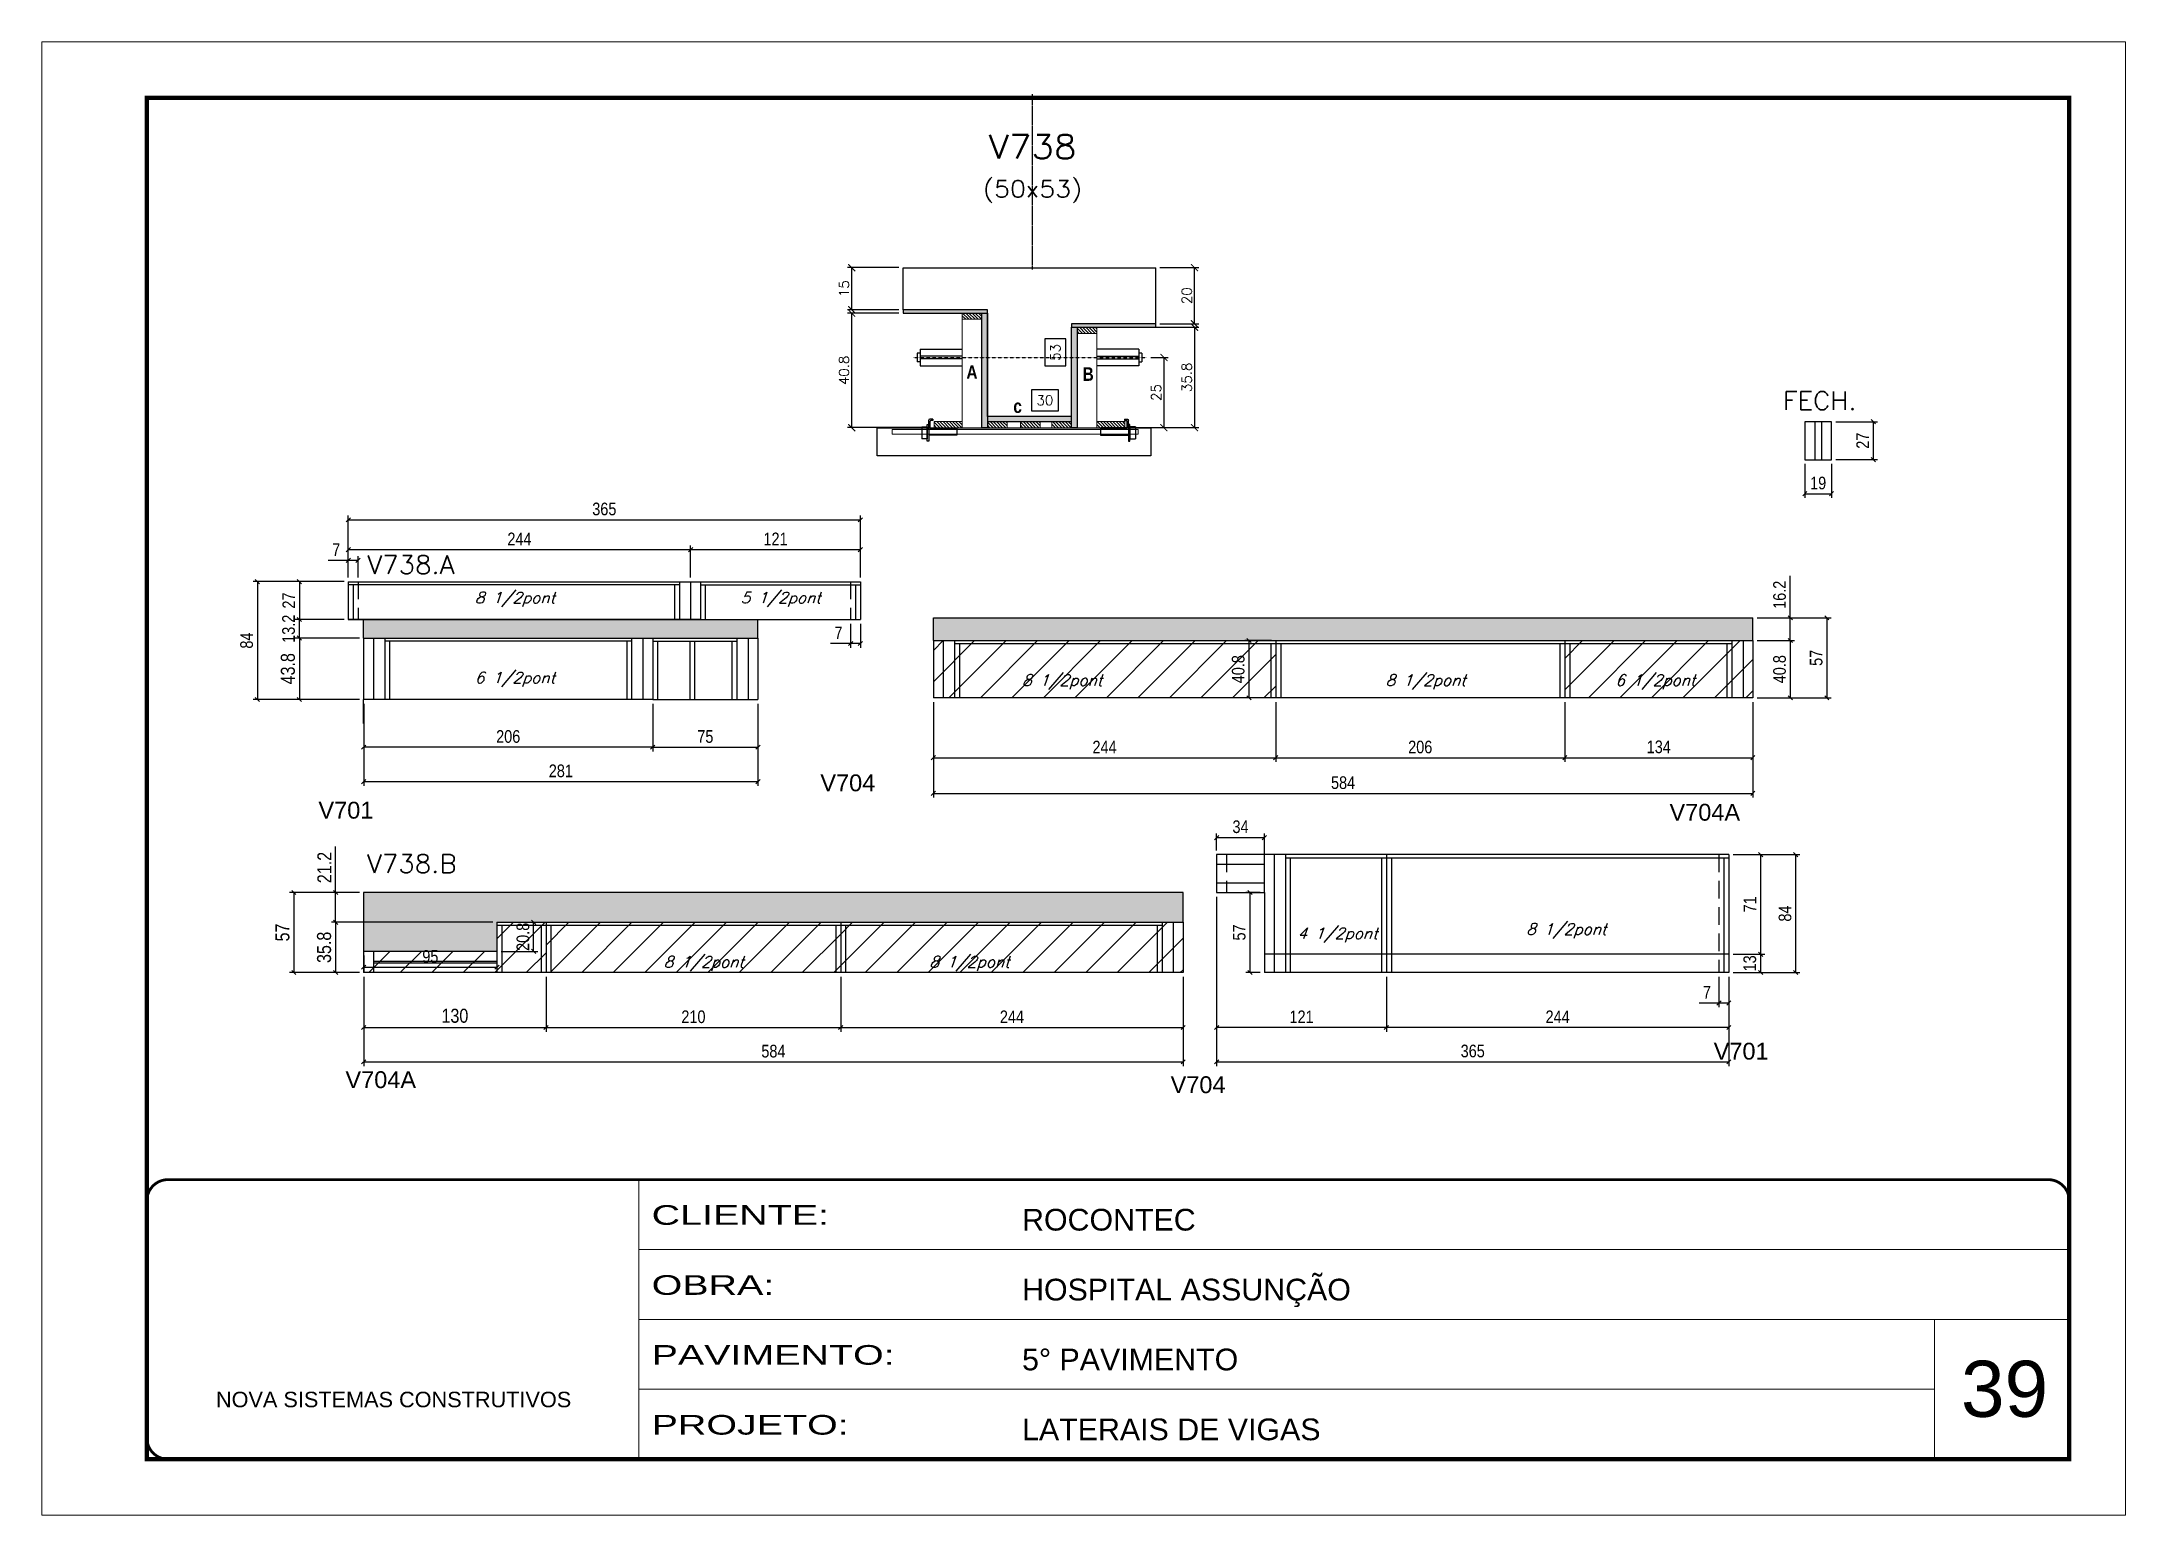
# Model space of a CAD drawing. Extents: x -20960 to -5926, y -2106 to 21915.
# Drawn here: x -9037 to -7552, y 10528 to 11578 of the extents above; entities that cross this region are included whole.
import ezdxf
from ezdxf.enums import TextEntityAlignment as Align

# ---------------------------------------------------------------- set-up
doc = ezdxf.new("R2010")
doc.units = 0
for name, pattern in [('CONTINUO', [0]), ('DASHED', [0.75, 0.5, -0.25]), ('HIDDEN', [0.375, 0.25, -0.125])]:
    doc.linetypes.add(name, pattern=pattern)
for name, color, linetype in [('5', 5, 'Continuous'), ('barrote', 251, 'Continuous'), ('COTA', 241, 'Continuous'), ('Cota Seção (2x)', 4, 'Continuous'), ('detalhes', 4, 'Continuous'), ('Painéis', 200, 'Continuous'), ('presilha', 1, 'Continuous'), ('Reaproveitamento', 251, 'Continuous'), ('SARR_2.2x7', 40, 'Continuous'), ('SARR_3.5x7', 81, 'Continuous'), ('TENSOR', 3, 'Continuous'), ('texto', 7, 'Continuous'), ('Texto de Titulo', 7, 'Continuous'), ('Texto Qtd Sarr', 242, 'Continuous')]:
    doc.layers.add(name, color=color, linetype=linetype)
for name, color, linetype, lineweight in [('CARIMBO', 255, 'Continuous', 9), ('CONCRETO', 251, 'Continuous', 25), ('Folhas', 255, 'Continuous', 9), ('Hachura', 251, 'Continuous', 9), ('Madeira', 126, 'Continuous', 18), ('SARRAFO DE PRESSAO', 251, 'DASHED', 9), ('SCO-___-LAJ', 2, 'Continuous', 0), ('Texto Seção', 7, 'Continuous', 15)]:
    doc.layers.add(name, color=color, linetype=linetype, lineweight=lineweight)
doc.styles.add('ARIAL', font='arial.ttf')
doc.styles.add('COTA TECNICA', font='techl___.ttf', dxfattribs={"height": 10})
doc.styles.add('COTA TECNICA-50', font='techl___.ttf', dxfattribs={"height": 9})
doc.styles.add('REGUA-120', font='ROMANS.shx', dxfattribs={"height": 15})
doc.styles.add('Romans', font='romans.shx')
doc.styles.get("Standard").update_dxf_attribs({"font": 'arial.ttf'})
doc.styles.add('TECNICA', font='techb___.ttf', dxfattribs={"height": 10})
doc.styles.add('Tecnologia', font='')
doc.styles.get('Tecnologia').set_extended_font_data('Forgotten Futurist')
doc.dimstyles.new('COTA PAINEL-50', dxfattribs={"dimtxt": 9, "dimasz": 3, "dimexe": 3, "dimexo": 3, "dimgap": 3, "dimtad": 1, "dimdec": 1, "dimzin": 12, "dimdsep": 46, "dimtxsty": 'COTA TECNICA-50', "dimblk1": 'OBLIQUE', "dimblk2": 'OBLIQUE', "dimsah": 1, "dimcen": 0.9, "dimclrd": 4, "dimclre": 4, "dimclrt": 240, "dimadec": 1, "dimazin": 3, "dimtfac": 1, "dimtdec": 1, "dimtmove": 0, "dimatfit": 3, "dimfxl": 1, "dimtolj": 1, "dimtzin": 12, "dimarcsym": 0})
doc.dimstyles.new('Cota Seção (2x)', dxfattribs={"dimtxt": 7, "dimasz": 5, "dimexe": 3, "dimexo": 3, "dimgap": 2, "dimtad": 3, "dimdec": 1, "dimlfac": 0.5, "dimzin": 12, "dimdsep": 46, "dimtxsty": 'Romans', "dimblk": 'ARCHTICK', "dimcen": 0, "dimclrd": 4, "dimclre": 4, "dimclrt": 1, "dimadec": 1, "dimazin": 3, "dimtfac": 1, "dimtdec": 1, "dimtmove": 0, "dimatfit": 3, "dimldrblk": 'OBLIQUE', "dimfxl": 1, "dimtolj": 1, "dimtzin": 12, "dimarcsym": 0})
doc.dimstyles.new('Cota Seção interna', dxfattribs={"dimtxt": 7, "dimasz": 6, "dimexe": 0.18, "dimexo": 2, "dimgap": -4, "dimtad": 3, "dimdec": 1, "dimlfac": 0.5, "dimzin": 12, "dimdsep": 46, "dimtxsty": 'Romans', "dimblk": 'ARCHTICK', "dimcen": 0.09, "dimse1": 1, "dimse2": 1, "dimsd1": 1, "dimsd2": 1, "dimclrd": 180, "dimclre": 5, "dimclrt": 1, "dimadec": 0, "dimazin": 3, "dimtfac": 1, "dimtdec": 1, "dimtofl": 0, "dimtmove": 0, "dimatfit": 3, "dimldrblk": 'ARCHTICK', "dimfxl": 1, "dimtolj": 1, "dimtzin": 0, "dimarcsym": 0})
doc.dimstyles.new('PAINEL', dxfattribs={"dimtxt": 10, "dimasz": 3, "dimexe": 3, "dimexo": 3, "dimgap": 3, "dimtad": 1, "dimdec": 1, "dimzin": 12, "dimdsep": 46, "dimtxsty": 'COTA TECNICA', "dimblk1": 'OBLIQUE', "dimblk2": 'OBLIQUE', "dimsah": 1, "dimcen": 0.9, "dimclrd": 4, "dimclre": 4, "dimclrt": 240, "dimadec": 1, "dimazin": 3, "dimtfac": 1, "dimtdec": 1, "dimtmove": 0, "dimatfit": 3, "dimfxl": 1, "dimtolj": 1, "dimtzin": 12, "dimarcsym": 0})
pattern_1 = [(50, (0, 2297.15), (5.46554, -0.4781726), [0.5715, -6.2865]), (355, (0, 2297.15), (-1.0573026, 5.7317054), [0.4572, -5.0292175]), (100.451445, (0.4555, 2297.1104), (4.4082374, 5.2535326), [0.4857003, -5.3427073]), (46.1842, (0, 2298.674), (8.1323712, -1.26127), [0.85725, -9.42975]), (96.63556, (0.678, 2298.569), (7.122124, 7.4227837), [0.7285507, -8.014068]), (351.18415, (0, 2298.674), (7.122124, 7.422784), [0.685799, -7.543792]), (21, (0.762, 2298.293), (4.5484317, -3.067956), [0.5715, -6.2865]), (326, (0.762, 2298.293), (1.8540609, 5.525639), [0.4572, -5.0292]), (71.451445, (1.141, 2298.0376), (6.4024926, 2.457683), [0.4857003, -5.3426981]), (37.5, (0, 2297.1502), (0.0926581, 2.53665117), [0, -4.96824, 0, -5.1054, 0, -5.04825]), (7.5, (0, 2297.1502), (2.0045899, 3.00541724), [0, -2.91084, 0, -4.85394, 0, -1.92405]), (327.5, (-1.6993, 2297.1502), (4.06771786, -0.17186232), [0, -1.905, 0, -5.9436, 0, -7.8867]), (317.5, (-2.4613, 2297.1502), (4.4438754, 0.7627947), [0, -2.4765, 0, -3.94716, 0, -5.6007])]
pattern_2 = [(45, (0, 2297.15), (-11.22532, 11.22532), [])]
pattern_3 = [(45, (3056, -2297.15), (-11.22532, 11.22532), [])]

msp = doc.modelspace()

# ---------------------------------------------------------------- texts
at = {"layer": '5', "linetype": 'Continuous'}
for s, p in [('V704', (-8482.04, 11044.11)), ('V701', (-8839.75, 11024.63)), ('V704A', (-7876.86, 11023.16)), ('V701', (-7845.38, 10852.92)), ('V704A', (-8820.5, 10832.61)), ('V704', (-8232.42, 10829.03))]:
    msp.add_text(s, height=12, rotation=0.00004, dxfattribs=at).set_placement(p)
at = {"layer": 'CARIMBO', "style": 'ARIAL'}
msp.add_text('39', height=40, dxfattribs=at).set_placement((-7669.14, 10598.36))
at = {"layer": 'detalhes', "style": 'TECNICA'}
for s, p in [('A', (-8377.96, 11337.99)), ('B', (-8295.12, 11336.56)), ('c', (-8344.52, 11313.69))]:
    msp.add_text(s, height=9.6, dxfattribs=at).set_placement(p)
at = {"layer": 'texto', "color": 2, "char_height": 8, "attachment_point": 5, "style": 'Romans'}
for s, insert in [('{\\Q19;\\C256;8 1/2pont}', (-8699.74, 11180.76)), ('{\\Q19;\\C256;5 1/2pont}', (-8510.33, 11180.76)), ('{\\Q19;\\C256;6 1/2pont}', (-8699.74, 11123.76)), ('{\\Q19;\\C256;8 1/2pont}', (-8309.69, 11121.96)), ('{\\Q19;\\C256;8 1/2pont}', (-8050.6, 11121.96)), ('{\\Q19;\\C256;6 1/2pont}', (-7886.98, 11121.96)), ('{\\Q19;\\C256;4 1/2pont}', (-8113.5, 10941.59)), ('{\\Q19;\\C256;8 1/2pont}', (-7950.37, 10944.6)), ('{\\Q19;\\C256;8 1/2pont}', (-8565.12, 10921.28)), ('{\\Q19;\\C256;8 1/2pont}', (-8375.74, 10921.28))]:
    msp.add_mtext(s, dxfattribs=dict(at, insert=insert))
at = {"layer": 'Texto Seção', "style": 'REGUA-120', "width": 1.05}
for s, p in [('FECH.', (-7796.16, 11315.88)), ('V738.A', (-8804.8, 11199.05)), ('V738.B', (-8805.02, 10986.05))]:
    msp.add_text(s, height=13, dxfattribs=at).set_placement(p)

# ---------------------------------------------------------------- blocks, each defined once
blk = doc.blocks.new('9999999999')
at = {"color": 30, "linetype": 'CONTINUO'}
for p, q in [((98564.6, 34230.2), (98564.6, 34429.4)), ((98564.6, 34379.6), (99584, 34379.6)), ((98564.6, 34329.8), (99488, 34329.8)), ((99584, 34329.8), (99488, 34329.8)), ((99488, 34329.8), (99488, 34230.2)), ((98564.6, 34280), (99488, 34280))]:
    blk.add_line(p, q, dxfattribs=at)
at = {"color": 30, "linetype": 'CONTINUO', "const_width": 2}
blk.add_lwpolyline([(99584, 34230.2), (99584, 34414.4, 0.414214), (99569, 34429.4), (98229, 34429.4, 0.414214), (98214, 34414.4), (98214, 34245.2, 0.414214), (98229, 34230.2), (99584, 34230.2)], format="xyb", dxfattribs=at)
at = {"layer": 'Folhas'}
blk.add_lwpolyline([(98139, 34190.2), (99624, 34190.2), (99624, 35240.2), (98139, 35240.2)], close=True, dxfattribs=at)
at = {"layer": 'Folhas', "color": 30, "const_width": 3}
blk.add_lwpolyline([(98214, 34230.2), (99584, 34230.2), (99584, 35200.2), (98214, 35200.2)], close=True, dxfattribs=at)
at = {"color": 7, "linetype": 'Continuous', "ltscale": 5, "style": 'ARIAL'}
for s, height, p in [('ROCONTEC', 15.48, (98837.7, 34393.1)), ('HOSPITAL ASSUNÇÃO', 15.483, (98837.7, 34343.3)), ('5° PAVIMENTO', 15.483, (98837.7, 34293.5)), ('NOVA SISTEMAS CONSTRUTIVOS', 11.059, (98263.2, 34267.2)), ('LATERAIS DE VIGAS', 15.483, (98837.7, 34243.7))]:
    blk.add_text(s, height=height, dxfattribs=at).set_placement(p)
at = {"layer": 'Folhas', "color": 7, "style": 'Tecnologia', "width": 1.5}
for s, p in [('CLIENTE:', (98573.7, 34397.2)), ('OBRA:', (98573.7, 34347.3)), ('PAVIMENTO:', (98573.7, 34297.5)), ('PROJETO:', (98573.7, 34247.7))]:
    blk.add_text(s, height=14, dxfattribs=at).set_placement(p)
blk = doc.blocks.new('_Oblique')
at = {"color": 0, "linetype": 'ByBlock', "lineweight": -2}
blk.add_line((-0.5, -0.5), (0.5, 0.5), dxfattribs=at)
blk = doc.blocks.new('*D1322')
at = {"layer": 'COTA', "color": 4, "lineweight": -2, "ltscale": 25, "transparency": 16777216}
for p, q in [((-8810.5, 11153.3), (-8856.3, 11153.3)), ((-8853.3, 11153.3), (-8853.3, 11109.5)), ((-8810.5, 11109.5), (-8856.3, 11109.5))]:
    blk.add_line(p, q, dxfattribs=at)
at = {"layer": 'Defpoints', "color": 0, "ltscale": 25, "transparency": 16777216}
for p in [(-8807.5, 11153.3), (-8853.3, 11109.5), (-8807.5, 11109.5)]:
    blk.add_point(p, dxfattribs=at)
at = {"layer": 'COTA', "color": 4, "lineweight": -2, "ltscale": 25, "transparency": 16777216, "xscale": 3, "yscale": 3, "zscale": 3}
for p, rotation in [((-8853.3, 11153.3), 90), ((-8853.3, 11109.5), 270)]:
    blk.add_blockref('_Oblique', p, dxfattribs=dict(at, rotation=rotation))
at = {"layer": 'COTA', "color": 240, "ltscale": 25, "transparency": 16777216, "insert": (-8861.5, 11131.4), "char_height": 10, "attachment_point": 5, "rotation": 90, "style": 'COTA TECNICA'}
blk.add_mtext('\\A1;43.8', dxfattribs=at)
blk = doc.blocks.new('*D1311')
at = {"layer": 'COTA', "color": 4, "lineweight": -2, "ltscale": 25, "transparency": 16777216}
for p, q in [((-8807.5, 10912), (-8807.5, 10872.8)), ((-8677.5, 10912), (-8677.5, 10872.8)), ((-8807.5, 10875.8), (-8677.5, 10875.8))]:
    blk.add_line(p, q, dxfattribs=at)
at = {"layer": 'Defpoints', "color": 0, "ltscale": 25, "transparency": 16777216}
for p in [(-8807.5, 10915), (-8677.5, 10915), (-8677.5, 10875.8)]:
    blk.add_point(p, dxfattribs=at)
at = {"layer": 'COTA', "color": 4, "lineweight": -2, "ltscale": 25, "transparency": 16777216, "xscale": 3, "yscale": 3, "zscale": 3, "rotation": 180}
blk.add_blockref('_Oblique', (-8807.5, 10875.8), dxfattribs=at)
at = {"layer": 'COTA', "color": 4, "lineweight": -2, "ltscale": 25, "transparency": 16777216, "xscale": 3, "yscale": 3, "zscale": 3}
blk.add_blockref('_Oblique', (-8677.5, 10875.8), dxfattribs=at)
at = {"layer": 'COTA', "color": 240, "ltscale": 25, "transparency": 16777216, "insert": (-8742.5, 10884.1), "char_height": 10, "attachment_point": 5, "style": 'COTA TECNICA'}
blk.add_mtext('\\A1;130', dxfattribs=at)
blk = doc.blocks.new('*D1312')
at = {"layer": 'COTA', "color": 4, "lineweight": -2, "ltscale": 25, "transparency": 16777216}
for p, q in [((-8715.5, 10950.8), (-8830.5, 10950.8)), ((-8827.5, 10950.8), (-8827.5, 10915)), ((-8810.5, 10915), (-8830.5, 10915))]:
    blk.add_line(p, q, dxfattribs=at)
at = {"layer": 'Defpoints', "color": 0, "ltscale": 25, "transparency": 16777216}
for p in [(-8712.5, 10950.8), (-8827.5, 10915), (-8807.5, 10915)]:
    blk.add_point(p, dxfattribs=at)
at = {"layer": 'COTA', "color": 4, "lineweight": -2, "ltscale": 25, "transparency": 16777216, "xscale": 3, "yscale": 3, "zscale": 3}
for p, rotation in [((-8827.5, 10950.8), 90), ((-8827.5, 10915), 270)]:
    blk.add_blockref('_Oblique', p, dxfattribs=dict(at, rotation=rotation))
at = {"layer": 'COTA', "color": 240, "ltscale": 25, "transparency": 16777216, "insert": (-8835.7, 10932.9), "char_height": 10, "attachment_point": 5, "rotation": 90, "style": 'COTA TECNICA'}
blk.add_mtext('\\A1;35.8', dxfattribs=at)
blk = doc.blocks.new('*D1313')
at = {"layer": 'COTA', "color": 4, "lineweight": -2, "ltscale": 25, "transparency": 16777216}
for p, q in [((-8827.5, 10972), (-8827.5, 11004.7)), ((-8810.5, 10972), (-8830.5, 10972)), ((-8827.5, 10950.8), (-8827.5, 10972)), ((-8715.5, 10950.8), (-8830.5, 10950.8))]:
    blk.add_line(p, q, dxfattribs=at)
at = {"layer": 'Defpoints', "color": 0, "ltscale": 25, "transparency": 16777216}
for p in [(-8827.5, 10972), (-8807.5, 10972), (-8712.5, 10950.8)]:
    blk.add_point(p, dxfattribs=at)
at = {"layer": 'COTA', "color": 4, "lineweight": -2, "ltscale": 25, "transparency": 16777216, "xscale": 3, "yscale": 3, "zscale": 3}
for p, rotation in [((-8827.5, 10972), 90), ((-8827.5, 10950.8), 270)]:
    blk.add_blockref('_Oblique', p, dxfattribs=dict(at, rotation=rotation))
at = {"layer": 'COTA', "color": 240, "ltscale": 25, "transparency": 16777216, "insert": (-8835.5, 10989.8), "char_height": 10, "attachment_point": 5, "rotation": 90, "style": 'COTA TECNICA'}
blk.add_mtext('\\A1;21.2', dxfattribs=at)
blk = doc.blocks.new('*D1314')
at = {"layer": 'COTA', "color": 4, "lineweight": -2, "ltscale": 25, "transparency": 16777216}
for p, q in [((-8810.5, 10972), (-8860.3, 10972)), ((-8857.3, 10972), (-8857.3, 10915)), ((-8810.5, 10915), (-8860.3, 10915))]:
    blk.add_line(p, q, dxfattribs=at)
at = {"layer": 'Defpoints', "color": 0, "ltscale": 25, "transparency": 16777216}
for p in [(-8807.5, 10972), (-8857.3, 10915), (-8807.5, 10915)]:
    blk.add_point(p, dxfattribs=at)
at = {"layer": 'COTA', "color": 4, "lineweight": -2, "ltscale": 25, "transparency": 16777216, "xscale": 3, "yscale": 3, "zscale": 3}
for p, rotation in [((-8857.3, 10972), 90), ((-8857.3, 10915), 270)]:
    blk.add_blockref('_Oblique', p, dxfattribs=dict(at, rotation=rotation))
at = {"layer": 'COTA', "color": 240, "ltscale": 25, "transparency": 16777216, "insert": (-8865.4, 10943.5), "char_height": 10, "attachment_point": 5, "rotation": 90, "style": 'COTA TECNICA'}
blk.add_mtext('\\A1;57', dxfattribs=at)
blk = doc.blocks.new('titulo1')
at = {"layer": 'Defpoints', "color": 252, "linetype": 'HIDDEN', "ltscale": 2}
blk.add_line((0, 0), (0, 125), dxfattribs=at)
at = {"layer": 'Defpoints', "style": 'Romans', "oblique": 15}
blk.add_attdef('FOLHA', text='', height=10, dxfattribs=at).set_placement((0, 15.6), align=Align.MIDDLE_CENTER)
at = {"layer": 'Texto Qtd Sarr', "color": 3, "style": 'Romans', "oblique": 15}
for tag, height, p in [('TITULO', 17, (0, 71.4)), ('SEÇÃO', 12, (0, 41.5))]:
    blk.add_attdef(tag, text='', height=height, dxfattribs=at).set_placement(p, align=Align.MIDDLE_CENTER)
blk = doc.blocks.new('_ArchTick')
at = {"color": 0, "linetype": 'ByBlock', "const_width": 0.15}
blk.add_lwpolyline([(-0.5, -0.5), (0.5, 0.5)], dxfattribs=at)
blk = doc.blocks.new('*D1305')
at = {"layer": 'COTA', "color": 4, "lineweight": -2, "transparency": 16777216}
for p, q in [((-8426, 11384.8), (-8462.7, 11384.8)), ((-8459.7, 11303.2), (-8459.7, 11384.8)), ((-8408.4, 11303.2), (-8462.7, 11303.2))]:
    blk.add_line(p, q, dxfattribs=at)
at = {"layer": 'Defpoints', "color": 0, "transparency": 16777216}
for p in [(-8459.7, 11384.8), (-8423, 11384.8), (-8405.4, 11303.2)]:
    blk.add_point(p, dxfattribs=at)
at = {"layer": 'COTA', "color": 4, "lineweight": -2, "transparency": 16777216, "xscale": 5, "yscale": 5, "zscale": 5}
for p, rotation in [((-8459.7, 11384.8), 90), ((-8459.7, 11303.2), 270)]:
    blk.add_blockref('_ArchTick', p, dxfattribs=dict(at, rotation=rotation))
at = {"layer": 'COTA', "color": 1, "transparency": 16777216, "insert": (-8465.2, 11344), "char_height": 7, "attachment_point": 5, "rotation": 90, "style": 'Romans'}
blk.add_mtext('\\A1;40.8', dxfattribs=at)
blk = doc.blocks.new('*D1306')
at = {"layer": 'COTA', "color": 4, "lineweight": -2, "transparency": 16777216}
for p, q in [((-8426, 11417.2), (-8462.7, 11417.2)), ((-8459.7, 11387.2), (-8459.7, 11417.2)), ((-8426, 11387.2), (-8462.7, 11387.2))]:
    blk.add_line(p, q, dxfattribs=at)
at = {"layer": 'Defpoints', "color": 0, "transparency": 16777216}
for p in [(-8459.7, 11417.2), (-8423, 11417.2), (-8423, 11387.2)]:
    blk.add_point(p, dxfattribs=at)
at = {"layer": 'COTA', "color": 4, "lineweight": -2, "transparency": 16777216, "xscale": 5, "yscale": 5, "zscale": 5}
for p, rotation in [((-8459.7, 11417.2), 90), ((-8459.7, 11387.2), 270)]:
    blk.add_blockref('_ArchTick', p, dxfattribs=dict(at, rotation=rotation))
at = {"layer": 'COTA', "color": 1, "transparency": 16777216, "insert": (-8465.2, 11402.2), "char_height": 7, "attachment_point": 5, "rotation": 90, "style": 'Romans'}
blk.add_mtext('\\A1;15', dxfattribs=at)
blk = doc.blocks.new('*D1307')
at = {"layer": 'Cota Seção (2x)', "color": 180, "lineweight": -2, "transparency": 16777216}
for p, q in [((-8307, 11366.5), (-8322, 11366.5)), ((-8322, 11366.5), (-8322, 11347.2)), ((-8307, 11347.2), (-8307, 11366.5)), ((-8322, 11347.2), (-8307, 11347.2))]:
    blk.add_line(p, q, dxfattribs=at)
at = {"layer": 'Defpoints', "color": 0, "transparency": 16777216}
for p in [(-8363, 11417.2), (-8303, 11417.2), (-8363, 11311.2)]:
    blk.add_point(p, dxfattribs=at)
at = {"layer": 'Cota Seção (2x)', "color": 1, "transparency": 16777216, "insert": (-8314.5, 11356.8), "char_height": 7, "attachment_point": 5, "rotation": 90, "style": 'Romans'}
blk.add_mtext('\\A1;53', dxfattribs=at)
blk = doc.blocks.new('PRESILHA METÁLICA 1')
at = {"layer": 'presilha'}
for p, q in [((0, 13), (6, 13)), ((0, 13), (0, 0)), ((6, 0), (0, 0)), ((6, 15.5), (7.5, 15.5)), ((6, -2.5), (6, 15.5)), ((6, 13), (6, 0)), ((7.5, 10.6), (7.5, 19.9)), ((7.5, 15.5), (7.5, -2.5)), ((37.5, 4.1), (7.5, 4.1)), ((12, 21), (8.6, 21)), ((9, 11.6), (9, 18.9)), ((12, 19.5), (9.6, 19.5)), ((37.5, 11), (9.6, 11)), ((12, 21), (12, 19.5)), ((37.5, 11), (37.5, 4.1)), ((7.5, -2.5), (6, -2.5))]:
    blk.add_line(p, q, dxfattribs=at)
for centre, radius, start, end in [((8.6, 19.9), 1.14, 90, 180), ((9.6, 18.9), 0.57, 90, 180), ((9.6, 11.6), 0.57, 180, 270)]:
    blk.add_arc(centre, radius, start, end, dxfattribs=at)
blk = doc.blocks.new('*D1308')
at = {"layer": 'Cota Seção (2x)', "color": 180, "lineweight": -2, "transparency": 16777216}
for p, q in [((-8312.3, 11330.2), (-8331.6, 11330.2)), ((-8331.6, 11330.2), (-8331.6, 11315.2)), ((-8312.3, 11315.2), (-8312.3, 11330.2)), ((-8331.6, 11315.2), (-8312.3, 11315.2))]:
    blk.add_line(p, q, dxfattribs=at)
at = {"layer": 'Defpoints', "color": 0, "transparency": 16777216}
for p in [(-8363, 11311.2), (-8363, 11303.2), (-8303, 11303.2)]:
    blk.add_point(p, dxfattribs=at)
at = {"layer": 'Cota Seção (2x)', "color": 1, "transparency": 16777216, "insert": (-8322, 11322.7), "char_height": 7, "attachment_point": 5, "style": 'Romans'}
blk.add_mtext('\\A1;30', dxfattribs=at)
blk = doc.blocks.new('*D1309')
at = {"layer": 'COTA', "color": 4, "lineweight": -2, "transparency": 16777216}
for p, q in [((-8282, 11374.8), (-8212.4, 11374.8)), ((-8215.4, 11374.8), (-8215.4, 11303.2)), ((-8282, 11303.2), (-8212.4, 11303.2))]:
    blk.add_line(p, q, dxfattribs=at)
at = {"layer": 'Defpoints', "color": 0, "transparency": 16777216}
for p in [(-8285, 11374.8), (-8285, 11303.2), (-8215.4, 11303.2)]:
    blk.add_point(p, dxfattribs=at)
at = {"layer": 'COTA', "color": 4, "lineweight": -2, "transparency": 16777216, "xscale": 5, "yscale": 5, "zscale": 5}
for p, rotation in [((-8215.4, 11374.8), 90), ((-8215.4, 11303.2), 270)]:
    blk.add_blockref('_ArchTick', p, dxfattribs=dict(at, rotation=rotation))
at = {"layer": 'COTA', "color": 1, "transparency": 16777216, "insert": (-8220.9, 11339), "char_height": 7, "attachment_point": 5, "rotation": 90, "style": 'Romans'}
blk.add_mtext('\\A1;35.8', dxfattribs=at)
blk = doc.blocks.new('*D1320')
at = {"layer": 'COTA', "color": 4, "lineweight": -2, "transparency": 16777216}
for p, q in [((-8240, 11417.2), (-8212.4, 11417.2)), ((-8215.4, 11377.2), (-8215.4, 11417.2)), ((-8240, 11377.2), (-8212.4, 11377.2))]:
    blk.add_line(p, q, dxfattribs=at)
at = {"layer": 'Defpoints', "color": 0, "transparency": 16777216}
for p in [(-8243, 11417.2), (-8215.4, 11417.2), (-8243, 11377.2)]:
    blk.add_point(p, dxfattribs=at)
at = {"layer": 'COTA', "color": 4, "lineweight": -2, "transparency": 16777216, "xscale": 5, "yscale": 5, "zscale": 5}
for p, rotation in [((-8215.4, 11417.2), 90), ((-8215.4, 11377.2), 270)]:
    blk.add_blockref('_ArchTick', p, dxfattribs=dict(at, rotation=rotation))
at = {"layer": 'COTA', "color": 1, "transparency": 16777216, "insert": (-8220.9, 11397.2), "char_height": 7, "attachment_point": 5, "rotation": 90, "style": 'Romans'}
blk.add_mtext('\\A1;20', dxfattribs=at)
blk = doc.blocks.new('*D1310')
at = {"layer": 'COTA', "color": 4, "lineweight": -2, "transparency": 16777216}
for p, q in [((-8246.6, 11353.2), (-8234.2, 11353.2)), ((-8237.2, 11353.2), (-8237.2, 11303.2)), ((-8246.6, 11303.2), (-8234.2, 11303.2))]:
    blk.add_line(p, q, dxfattribs=at)
at = {"layer": 'Defpoints', "color": 0, "transparency": 16777216}
for p in [(-8249.6, 11353.2), (-8249.6, 11303.2), (-8237.2, 11303.2)]:
    blk.add_point(p, dxfattribs=at)
at = {"layer": 'COTA', "color": 4, "lineweight": -2, "transparency": 16777216, "xscale": 5, "yscale": 5, "zscale": 5}
for p, rotation in [((-8237.2, 11353.2), 90), ((-8237.2, 11303.2), 270)]:
    blk.add_blockref('_ArchTick', p, dxfattribs=dict(at, rotation=rotation))
at = {"layer": 'COTA', "color": 1, "transparency": 16777216, "insert": (-8242.7, 11328.2), "char_height": 7, "attachment_point": 5, "rotation": 90, "style": 'Romans'}
blk.add_mtext('\\A1;25', dxfattribs=at)
blk = doc.blocks.new('*D1321')
at = {"layer": 'COTA', "color": 4, "lineweight": -2, "transparency": 16777216}
for p, q in [((-8160.5, 11151.5), (-8179.6, 11151.5)), ((-8176.6, 11151.5), (-8176.6, 11110.7)), ((-8160.5, 11110.7), (-8179.6, 11110.7))]:
    blk.add_line(p, q, dxfattribs=at)
at = {"layer": 'Defpoints', "color": 0, "transparency": 16777216}
for p in [(-8157.5, 11151.5), (-8176.6, 11110.7), (-8157.5, 11110.7)]:
    blk.add_point(p, dxfattribs=at)
at = {"layer": 'COTA', "color": 4, "lineweight": -2, "transparency": 16777216, "xscale": 3, "yscale": 3, "zscale": 3}
for p, rotation in [((-8176.6, 11151.5), 90), ((-8176.6, 11110.7), 270)]:
    blk.add_blockref('_Oblique', p, dxfattribs=dict(at, rotation=rotation))
at = {"layer": 'COTA', "color": 240, "transparency": 16777216, "insert": (-8184.2, 11131.1), "char_height": 9, "attachment_point": 5, "rotation": 90, "style": 'COTA TECNICA-50'}
blk.add_mtext('\\A1;40.8', dxfattribs=at)
blk = doc.blocks.new('*D1323')
at = {"layer": 'COTA', "color": 4, "lineweight": -2, "transparency": 16777216}
for p, q in [((-8709.5, 10950.8), (-8683.4, 10950.8)), ((-8686.4, 10930), (-8686.4, 10950.8)), ((-8709.5, 10930), (-8683.4, 10930))]:
    blk.add_line(p, q, dxfattribs=at)
at = {"layer": 'Defpoints', "color": 0, "transparency": 16777216}
for p in [(-8712.5, 10950.8), (-8686.4, 10950.8), (-8712.5, 10930)]:
    blk.add_point(p, dxfattribs=at)
at = {"layer": 'COTA', "color": 4, "lineweight": -2, "transparency": 16777216, "xscale": 3, "yscale": 3, "zscale": 3}
for p, rotation in [((-8686.4, 10950.8), 90), ((-8686.4, 10930), 270)]:
    blk.add_blockref('_Oblique', p, dxfattribs=dict(at, rotation=rotation))
at = {"layer": 'COTA', "color": 240, "transparency": 16777216, "insert": (-8694, 10940.4), "char_height": 9, "attachment_point": 5, "rotation": 90, "style": 'COTA TECNICA-50'}
blk.add_mtext('\\A1;20.8', dxfattribs=at)
blk = doc.blocks.new('*D1324')
at = {"layer": 'COTA', "color": 4, "lineweight": -2, "transparency": 16777216}
for p, q in [((-8807.5, 10927), (-8807.5, 10915.8)), ((-8807.5, 10918.8), (-8712.5, 10918.8)), ((-8712.5, 10927), (-8712.5, 10915.8))]:
    blk.add_line(p, q, dxfattribs=at)
at = {"layer": 'Defpoints', "color": 0, "transparency": 16777216}
for p in [(-8807.5, 10930), (-8712.5, 10930), (-8712.5, 10918.8)]:
    blk.add_point(p, dxfattribs=at)
at = {"layer": 'COTA', "color": 4, "lineweight": -2, "transparency": 16777216, "xscale": 3, "yscale": 3, "zscale": 3, "rotation": 180}
blk.add_blockref('_Oblique', (-8807.5, 10918.8), dxfattribs=at)
at = {"layer": 'COTA', "color": 4, "lineweight": -2, "transparency": 16777216, "xscale": 3, "yscale": 3, "zscale": 3}
blk.add_blockref('_Oblique', (-8712.5, 10918.8), dxfattribs=at)
at = {"layer": 'COTA', "color": 240, "transparency": 16777216, "insert": (-8760, 10926.4), "char_height": 9, "attachment_point": 5, "style": 'COTA TECNICA-50'}
blk.add_mtext('\\A1;95', dxfattribs=at)
blk = doc.blocks.new('*D1325')
at = {"layer": 'COTA', "color": 4, "lineweight": -2, "transparency": 16777216}
for p, q in [((-8677.5, 10912), (-8677.5, 10872.8)), ((-8467.5, 10912), (-8467.5, 10872.8)), ((-8677.5, 10875.8), (-8467.5, 10875.8))]:
    blk.add_line(p, q, dxfattribs=at)
at = {"layer": 'Defpoints', "color": 0, "transparency": 16777216}
for p in [(-8677.5, 10915), (-8467.5, 10915), (-8467.5, 10875.8)]:
    blk.add_point(p, dxfattribs=at)
at = {"layer": 'COTA', "color": 4, "lineweight": -2, "transparency": 16777216, "xscale": 3, "yscale": 3, "zscale": 3, "rotation": 180}
blk.add_blockref('_Oblique', (-8677.5, 10875.8), dxfattribs=at)
at = {"layer": 'COTA', "color": 4, "lineweight": -2, "transparency": 16777216, "xscale": 3, "yscale": 3, "zscale": 3}
blk.add_blockref('_Oblique', (-8467.5, 10875.8), dxfattribs=at)
at = {"layer": 'COTA', "color": 240, "transparency": 16777216, "insert": (-8572.5, 10883.4), "char_height": 9, "attachment_point": 5, "style": 'COTA TECNICA-50'}
blk.add_mtext('\\A1;210', dxfattribs=at)
blk = doc.blocks.new('*D1326')
at = {"layer": 'COTA', "color": 4, "lineweight": -2, "transparency": 16777216}
for p, q in [((-8467.5, 10912), (-8467.5, 10872.8)), ((-8223.5, 10912), (-8223.5, 10872.8)), ((-8467.5, 10875.8), (-8223.5, 10875.8))]:
    blk.add_line(p, q, dxfattribs=at)
at = {"layer": 'Defpoints', "color": 0, "transparency": 16777216}
for p in [(-8467.5, 10915), (-8223.5, 10915), (-8223.5, 10875.8)]:
    blk.add_point(p, dxfattribs=at)
at = {"layer": 'COTA', "color": 4, "lineweight": -2, "transparency": 16777216, "xscale": 3, "yscale": 3, "zscale": 3, "rotation": 180}
blk.add_blockref('_Oblique', (-8467.5, 10875.8), dxfattribs=at)
at = {"layer": 'COTA', "color": 4, "lineweight": -2, "transparency": 16777216, "xscale": 3, "yscale": 3, "zscale": 3}
blk.add_blockref('_Oblique', (-8223.5, 10875.8), dxfattribs=at)
at = {"layer": 'COTA', "color": 240, "transparency": 16777216, "insert": (-8345.5, 10883.4), "char_height": 9, "attachment_point": 5, "style": 'COTA TECNICA-50'}
blk.add_mtext('\\A1;244', dxfattribs=at)
blk = doc.blocks.new('*D1327')
at = {"layer": 'COTA', "color": 4, "lineweight": -2, "transparency": 16777216}
for p, q in [((-8078.6, 10912), (-8078.6, 10872.8)), ((-7834.6, 10912), (-7834.6, 10872.8)), ((-7834.6, 10875.8), (-8078.6, 10875.8))]:
    blk.add_line(p, q, dxfattribs=at)
at = {"layer": 'Defpoints', "color": 0, "transparency": 16777216}
for p in [(-8078.6, 10915), (-7834.6, 10915), (-8078.6, 10875.8)]:
    blk.add_point(p, dxfattribs=at)
at = {"layer": 'COTA', "color": 4, "lineweight": -2, "transparency": 16777216, "xscale": 3, "yscale": 3, "zscale": 3, "rotation": 180}
blk.add_blockref('_Oblique', (-8078.6, 10875.8), dxfattribs=at)
at = {"layer": 'COTA', "color": 4, "lineweight": -2, "transparency": 16777216, "xscale": 3, "yscale": 3, "zscale": 3}
blk.add_blockref('_Oblique', (-7834.6, 10875.8), dxfattribs=at)
at = {"layer": 'COTA', "color": 240, "transparency": 16777216, "insert": (-7956.6, 10883.4), "char_height": 9, "attachment_point": 5, "style": 'COTA TECNICA-50'}
blk.add_mtext('\\A1;244', dxfattribs=at)
blk = doc.blocks.new('*D1328')
at = {"layer": 'COTA', "color": 4, "lineweight": -2, "transparency": 16777216}
for p, q in [((-8199.6, 10969), (-8199.6, 10872.8)), ((-8078.6, 10912), (-8078.6, 10872.8)), ((-8078.6, 10875.8), (-8199.6, 10875.8))]:
    blk.add_line(p, q, dxfattribs=at)
at = {"layer": 'Defpoints', "color": 0, "transparency": 16777216}
for p in [(-8199.6, 10972), (-8078.6, 10915), (-8199.6, 10875.8)]:
    blk.add_point(p, dxfattribs=at)
at = {"layer": 'COTA', "color": 4, "lineweight": -2, "transparency": 16777216, "xscale": 3, "yscale": 3, "zscale": 3, "rotation": 180}
blk.add_blockref('_Oblique', (-8199.6, 10875.8), dxfattribs=at)
at = {"layer": 'COTA', "color": 4, "lineweight": -2, "transparency": 16777216, "xscale": 3, "yscale": 3, "zscale": 3}
blk.add_blockref('_Oblique', (-8078.6, 10875.8), dxfattribs=at)
at = {"layer": 'COTA', "color": 240, "transparency": 16777216, "insert": (-8139.1, 10883.4), "char_height": 9, "attachment_point": 5, "style": 'COTA TECNICA-50'}
blk.add_mtext('\\A1;121', dxfattribs=at)
blk = doc.blocks.new('*D1315')
at = {"layer": 'COTA', "color": 4, "lineweight": -2, "transparency": 16777216}
for p, q in [((-8401.5, 11107.7), (-8401.5, 11065)), ((-8157.5, 11107.7), (-8157.5, 11065)), ((-8401.5, 11068), (-8157.5, 11068))]:
    blk.add_line(p, q, dxfattribs=at)
at = {"layer": 'Defpoints', "color": 0, "transparency": 16777216}
for p in [(-8401.5, 11110.7), (-8157.5, 11110.7), (-8157.5, 11068)]:
    blk.add_point(p, dxfattribs=at)
at = {"layer": 'COTA', "color": 4, "lineweight": -2, "transparency": 16777216, "xscale": 3, "yscale": 3, "zscale": 3, "rotation": 180}
blk.add_blockref('_Oblique', (-8401.5, 11068), dxfattribs=at)
at = {"layer": 'COTA', "color": 4, "lineweight": -2, "transparency": 16777216, "xscale": 3, "yscale": 3, "zscale": 3}
blk.add_blockref('_Oblique', (-8157.5, 11068), dxfattribs=at)
at = {"layer": 'COTA', "color": 240, "transparency": 16777216, "insert": (-8279.5, 11075.6), "char_height": 9, "attachment_point": 5, "style": 'COTA TECNICA-50'}
blk.add_mtext('\\A1;244', dxfattribs=at)
blk = doc.blocks.new('*D1329')
at = {"layer": 'COTA', "color": 4, "lineweight": -2, "transparency": 16777216}
for p, q in [((-7951.5, 11107.7), (-7951.5, 11065)), ((-7817.5, 11107.7), (-7817.5, 11065)), ((-7951.5, 11068), (-7817.5, 11068))]:
    blk.add_line(p, q, dxfattribs=at)
at = {"layer": 'Defpoints', "color": 0, "transparency": 16777216}
for p in [(-7951.5, 11110.7), (-7817.5, 11110.7), (-7817.5, 11068)]:
    blk.add_point(p, dxfattribs=at)
at = {"layer": 'COTA', "color": 4, "lineweight": -2, "transparency": 16777216, "xscale": 3, "yscale": 3, "zscale": 3, "rotation": 180}
blk.add_blockref('_Oblique', (-7951.5, 11068), dxfattribs=at)
at = {"layer": 'COTA', "color": 4, "lineweight": -2, "transparency": 16777216, "xscale": 3, "yscale": 3, "zscale": 3}
blk.add_blockref('_Oblique', (-7817.5, 11068), dxfattribs=at)
at = {"layer": 'COTA', "color": 240, "transparency": 16777216, "insert": (-7884.5, 11075.7), "char_height": 9, "attachment_point": 5, "style": 'COTA TECNICA-50'}
blk.add_mtext('\\A1;134', dxfattribs=at)
blk = doc.blocks.new('*D1330')
at = {"layer": 'COTA', "color": 4, "lineweight": -2, "transparency": 16777216}
for p, q in [((-8807.5, 11106.5), (-8807.5, 11072.5)), ((-8601.5, 11106.5), (-8601.5, 11072.5)), ((-8601.5, 11075.5), (-8807.5, 11075.5))]:
    blk.add_line(p, q, dxfattribs=at)
at = {"layer": 'Defpoints', "color": 0, "transparency": 16777216}
for p in [(-8807.5, 11109.5), (-8601.5, 11109.5), (-8807.5, 11075.5)]:
    blk.add_point(p, dxfattribs=at)
at = {"layer": 'COTA', "color": 4, "lineweight": -2, "transparency": 16777216, "xscale": 3, "yscale": 3, "zscale": 3, "rotation": 180}
blk.add_blockref('_Oblique', (-8807.5, 11075.5), dxfattribs=at)
at = {"layer": 'COTA', "color": 4, "lineweight": -2, "transparency": 16777216, "xscale": 3, "yscale": 3, "zscale": 3}
blk.add_blockref('_Oblique', (-8601.5, 11075.5), dxfattribs=at)
at = {"layer": 'COTA', "color": 240, "transparency": 16777216, "insert": (-8704.5, 11083.1), "char_height": 9, "attachment_point": 5, "style": 'COTA TECNICA-50'}
blk.add_mtext('\\A1;206', dxfattribs=at)
blk = doc.blocks.new('*D1331')
at = {"layer": 'COTA', "color": 4, "lineweight": -2, "transparency": 16777216}
for p, q in [((-8601.5, 11106.5), (-8601.5, 11072.5)), ((-8526.5, 11106.5), (-8526.5, 11072.5)), ((-8601.5, 11075.5), (-8526.5, 11075.5))]:
    blk.add_line(p, q, dxfattribs=at)
at = {"layer": 'Defpoints', "color": 0, "transparency": 16777216}
for p in [(-8601.5, 11109.5), (-8526.5, 11109.5), (-8526.5, 11075.5)]:
    blk.add_point(p, dxfattribs=at)
at = {"layer": 'COTA', "color": 4, "lineweight": -2, "transparency": 16777216, "xscale": 3, "yscale": 3, "zscale": 3, "rotation": 180}
blk.add_blockref('_Oblique', (-8601.5, 11075.5), dxfattribs=at)
at = {"layer": 'COTA', "color": 4, "lineweight": -2, "transparency": 16777216, "xscale": 3, "yscale": 3, "zscale": 3}
blk.add_blockref('_Oblique', (-8526.5, 11075.5), dxfattribs=at)
at = {"layer": 'COTA', "color": 240, "transparency": 16777216, "insert": (-8564, 11083.1), "char_height": 9, "attachment_point": 5, "style": 'COTA TECNICA-50'}
blk.add_mtext('\\A1;75', dxfattribs=at)
blk = doc.blocks.new('*D1332')
at = {"layer": 'COTA', "color": 4, "lineweight": -2, "transparency": 16777216}
for p, q in [((-8821.5, 11166.5), (-8856.3, 11166.5)), ((-8810.5, 11153.3), (-8856.3, 11153.3)), ((-8853.3, 11153.3), (-8853.3, 11166.5))]:
    blk.add_line(p, q, dxfattribs=at)
at = {"layer": 'Defpoints', "color": 0, "transparency": 16777216}
for p in [(-8853.3, 11166.5), (-8818.5, 11166.5), (-8807.5, 11153.3)]:
    blk.add_point(p, dxfattribs=at)
at = {"layer": 'COTA', "color": 4, "lineweight": -2, "transparency": 16777216, "xscale": 3, "yscale": 3, "zscale": 3}
for p, rotation in [((-8853.3, 11166.5), 90), ((-8853.3, 11153.3), 270)]:
    blk.add_blockref('_Oblique', p, dxfattribs=dict(at, rotation=rotation))
at = {"layer": 'COTA', "color": 240, "transparency": 16777216, "insert": (-8861, 11159.9), "char_height": 9, "attachment_point": 5, "rotation": 90, "style": 'COTA TECNICA-50'}
blk.add_mtext('\\A1;13.2', dxfattribs=at)
blk = doc.blocks.new('*D1333')
at = {"layer": 'COTA', "color": 4, "lineweight": -2, "transparency": 16777216}
for p, q in [((-8807.5, 11106.5), (-8807.5, 11048)), ((-8526.5, 11106.5), (-8526.5, 11048)), ((-8807.5, 11051), (-8526.5, 11051))]:
    blk.add_line(p, q, dxfattribs=at)
at = {"layer": 'Defpoints', "color": 0, "transparency": 16777216}
for p in [(-8807.5, 11109.5), (-8526.5, 11109.5), (-8526.5, 11051)]:
    blk.add_point(p, dxfattribs=at)
at = {"layer": 'COTA', "color": 4, "lineweight": -2, "transparency": 16777216, "xscale": 3, "yscale": 3, "zscale": 3, "rotation": 180}
blk.add_blockref('_Oblique', (-8807.5, 11051), dxfattribs=at)
at = {"layer": 'COTA', "color": 4, "lineweight": -2, "transparency": 16777216, "xscale": 3, "yscale": 3, "zscale": 3}
blk.add_blockref('_Oblique', (-8526.5, 11051), dxfattribs=at)
at = {"layer": 'COTA', "color": 240, "transparency": 16777216, "insert": (-8667, 11058.6), "char_height": 9, "attachment_point": 5, "style": 'COTA TECNICA-50'}
blk.add_mtext('\\A1;281', dxfattribs=at)
blk = doc.blocks.new('*D1316')
at = {"layer": 'COTA', "color": 4, "lineweight": -2, "transparency": 16777216}
for p, q in [((-8821.5, 11193.5), (-8886.3, 11193.5)), ((-8883.3, 11193.5), (-8883.3, 11109.5)), ((-8810.5, 11109.5), (-8886.3, 11109.5))]:
    blk.add_line(p, q, dxfattribs=at)
at = {"layer": 'Defpoints', "color": 0, "transparency": 16777216}
for p in [(-8818.5, 11193.5), (-8883.3, 11109.5), (-8807.5, 11109.5)]:
    blk.add_point(p, dxfattribs=at)
at = {"layer": 'COTA', "color": 4, "lineweight": -2, "transparency": 16777216, "xscale": 3, "yscale": 3, "zscale": 3}
for p, rotation in [((-8883.3, 11193.5), 90), ((-8883.3, 11109.5), 270)]:
    blk.add_blockref('_Oblique', p, dxfattribs=dict(at, rotation=rotation))
at = {"layer": 'COTA', "color": 240, "transparency": 16777216, "insert": (-8890.9, 11151.5), "char_height": 9, "attachment_point": 5, "rotation": 90, "style": 'COTA TECNICA-50'}
blk.add_mtext('\\A1;84', dxfattribs=at)
blk = doc.blocks.new('*D1334')
at = {"layer": 'COTA', "color": 4, "lineweight": -2, "transparency": 16777216}
for p, q in [((-8821.5, 11193.5), (-8856.3, 11193.5)), ((-8853.3, 11193.5), (-8853.3, 11166.5)), ((-8821.5, 11166.5), (-8856.3, 11166.5))]:
    blk.add_line(p, q, dxfattribs=at)
at = {"layer": 'Defpoints', "color": 0, "transparency": 16777216}
for p in [(-8818.5, 11193.5), (-8853.3, 11166.5), (-8818.5, 11166.5)]:
    blk.add_point(p, dxfattribs=at)
at = {"layer": 'COTA', "color": 4, "lineweight": -2, "transparency": 16777216, "xscale": 3, "yscale": 3, "zscale": 3}
for p, rotation in [((-8853.3, 11193.5), 90), ((-8853.3, 11166.5), 270)]:
    blk.add_blockref('_Oblique', p, dxfattribs=dict(at, rotation=rotation))
at = {"layer": 'COTA', "color": 240, "transparency": 16777216, "insert": (-8860.9, 11180), "char_height": 9, "attachment_point": 5, "rotation": 90, "style": 'COTA TECNICA-50'}
blk.add_mtext('\\A1;27', dxfattribs=at)
blk = doc.blocks.new('*D1335')
at = {"layer": 'COTA', "color": 4, "lineweight": -2, "transparency": 16777216}
for p, q in [((-8401.5, 11107.7), (-8401.5, 11039.6)), ((-7817.5, 11107.7), (-7817.5, 11039.6)), ((-8401.5, 11042.6), (-7817.5, 11042.6))]:
    blk.add_line(p, q, dxfattribs=at)
at = {"layer": 'Defpoints', "color": 0, "transparency": 16777216}
for p in [(-8401.5, 11110.7), (-7817.5, 11110.7), (-7817.5, 11042.6)]:
    blk.add_point(p, dxfattribs=at)
at = {"layer": 'COTA', "color": 4, "lineweight": -2, "transparency": 16777216, "xscale": 3, "yscale": 3, "zscale": 3, "rotation": 180}
blk.add_blockref('_Oblique', (-8401.5, 11042.6), dxfattribs=at)
at = {"layer": 'COTA', "color": 4, "lineweight": -2, "transparency": 16777216, "xscale": 3, "yscale": 3, "zscale": 3}
blk.add_blockref('_Oblique', (-7817.5, 11042.6), dxfattribs=at)
at = {"layer": 'COTA', "color": 240, "transparency": 16777216, "insert": (-8109.5, 11050.2), "char_height": 9, "attachment_point": 5, "style": 'COTA TECNICA-50'}
blk.add_mtext('\\A1;584', dxfattribs=at)
blk = doc.blocks.new('*D1336')
at = {"layer": 'COTA', "color": 4, "lineweight": -2, "transparency": 16777216}
for p, q in [((-8157.5, 11107.7), (-8157.5, 11065)), ((-7951.5, 11107.7), (-7951.5, 11065)), ((-8157.5, 11068), (-7951.5, 11068))]:
    blk.add_line(p, q, dxfattribs=at)
at = {"layer": 'Defpoints', "color": 0, "transparency": 16777216}
for p in [(-8157.5, 11110.7), (-7951.5, 11110.7), (-7951.5, 11068)]:
    blk.add_point(p, dxfattribs=at)
at = {"layer": 'COTA', "color": 4, "lineweight": -2, "transparency": 16777216, "xscale": 3, "yscale": 3, "zscale": 3, "rotation": 180}
blk.add_blockref('_Oblique', (-8157.5, 11068), dxfattribs=at)
at = {"layer": 'COTA', "color": 4, "lineweight": -2, "transparency": 16777216, "xscale": 3, "yscale": 3, "zscale": 3}
blk.add_blockref('_Oblique', (-7951.5, 11068), dxfattribs=at)
at = {"layer": 'COTA', "color": 240, "transparency": 16777216, "insert": (-8054.5, 11075.6), "char_height": 9, "attachment_point": 5, "style": 'COTA TECNICA-50'}
blk.add_mtext('\\A1;206', dxfattribs=at)
blk = doc.blocks.new('*D1337')
at = {"layer": 'COTA', "color": 4, "lineweight": -2, "transparency": 16777216}
for p, q in [((-7814.5, 11151.5), (-7787.8, 11151.5)), ((-7790.8, 11151.5), (-7790.8, 11110.7)), ((-7814.5, 11110.7), (-7787.8, 11110.7))]:
    blk.add_line(p, q, dxfattribs=at)
at = {"layer": 'Defpoints', "color": 0, "transparency": 16777216}
for p in [(-7817.5, 11151.5), (-7817.5, 11110.7), (-7790.8, 11110.7)]:
    blk.add_point(p, dxfattribs=at)
at = {"layer": 'COTA', "color": 4, "lineweight": -2, "transparency": 16777216, "xscale": 3, "yscale": 3, "zscale": 3}
for p, rotation in [((-7790.8, 11151.5), 90), ((-7790.8, 11110.7), 270)]:
    blk.add_blockref('_Oblique', p, dxfattribs=dict(at, rotation=rotation))
at = {"layer": 'COTA', "color": 240, "transparency": 16777216, "insert": (-7798.4, 11131.1), "char_height": 9, "attachment_point": 5, "rotation": 90, "style": 'COTA TECNICA-50'}
blk.add_mtext('\\A1;40.8', dxfattribs=at)
blk = doc.blocks.new('*D1338')
at = {"layer": 'COTA', "color": 4, "lineweight": -2, "transparency": 16777216}
for p, q in [((-7790.8, 11167.7), (-7790.8, 11197.6)), ((-7814.5, 11167.7), (-7787.8, 11167.7)), ((-7790.8, 11151.5), (-7790.8, 11167.7)), ((-7814.5, 11151.5), (-7787.8, 11151.5))]:
    blk.add_line(p, q, dxfattribs=at)
at = {"layer": 'Defpoints', "color": 0, "transparency": 16777216}
for p in [(-7817.5, 11167.7), (-7790.8, 11167.7), (-7817.5, 11151.5)]:
    blk.add_point(p, dxfattribs=at)
at = {"layer": 'COTA', "color": 4, "lineweight": -2, "transparency": 16777216, "xscale": 3, "yscale": 3, "zscale": 3}
for p, rotation in [((-7790.8, 11167.7), 90), ((-7790.8, 11151.5), 270)]:
    blk.add_blockref('_Oblique', p, dxfattribs=dict(at, rotation=rotation))
at = {"layer": 'COTA', "color": 240, "transparency": 16777216, "insert": (-7798.4, 11184.1), "char_height": 9, "attachment_point": 5, "rotation": 90, "style": 'COTA TECNICA-50'}
blk.add_mtext('\\A1;16.2', dxfattribs=at)
blk = doc.blocks.new('*D1339')
at = {"layer": 'COTA', "color": 4, "lineweight": -2, "transparency": 16777216}
for p, q in [((-8818.5, 11208.6), (-8832.7, 11208.6)), ((-8818.5, 11196.5), (-8818.5, 11211.6)), ((-8811.5, 11208.6), (-8818.5, 11208.6)), ((-8811.5, 11196.5), (-8811.5, 11211.6))]:
    blk.add_line(p, q, dxfattribs=at)
at = {"layer": 'Defpoints', "color": 0, "transparency": 16777216}
for p in [(-8818.5, 11208.6), (-8818.5, 11193.5), (-8811.5, 11193.5)]:
    blk.add_point(p, dxfattribs=at)
at = {"layer": 'COTA', "color": 4, "lineweight": -2, "transparency": 16777216, "xscale": 3, "yscale": 3, "zscale": 3, "rotation": 180}
blk.add_blockref('_Oblique', (-8818.5, 11208.6), dxfattribs=at)
at = {"layer": 'COTA', "color": 4, "lineweight": -2, "transparency": 16777216, "xscale": 3, "yscale": 3, "zscale": 3}
blk.add_blockref('_Oblique', (-8811.5, 11208.6), dxfattribs=at)
at = {"layer": 'COTA', "color": 240, "transparency": 16777216, "insert": (-8827.1, 11216.2), "char_height": 9, "attachment_point": 5, "style": 'COTA TECNICA-50'}
blk.add_mtext('\\A1;7', dxfattribs=at)
blk = doc.blocks.new('*D1317')
at = {"layer": 'COTA', "color": 4, "lineweight": -2, "transparency": 16777216}
for p, q in [((-8818.5, 11196.5), (-8818.5, 11219.3)), ((-8818.5, 11216.3), (-8574.5, 11216.3)), ((-8574.5, 11196.5), (-8574.5, 11219.3))]:
    blk.add_line(p, q, dxfattribs=at)
at = {"layer": 'Defpoints', "color": 0, "transparency": 16777216}
for p in [(-8574.5, 11216.3), (-8818.5, 11193.5), (-8574.5, 11193.5)]:
    blk.add_point(p, dxfattribs=at)
at = {"layer": 'COTA', "color": 4, "lineweight": -2, "transparency": 16777216, "xscale": 3, "yscale": 3, "zscale": 3, "rotation": 180}
blk.add_blockref('_Oblique', (-8818.5, 11216.3), dxfattribs=at)
at = {"layer": 'COTA', "color": 4, "lineweight": -2, "transparency": 16777216, "xscale": 3, "yscale": 3, "zscale": 3}
blk.add_blockref('_Oblique', (-8574.5, 11216.3), dxfattribs=at)
at = {"layer": 'COTA', "color": 240, "transparency": 16777216, "insert": (-8696.5, 11223.9), "char_height": 9, "attachment_point": 5, "style": 'COTA TECNICA-50'}
blk.add_mtext('\\A1;244', dxfattribs=at)
blk = doc.blocks.new('*D1318')
at = {"layer": 'COTA', "color": 4, "lineweight": -2, "transparency": 16777216}
for p, q in [((-8574.5, 11196.5), (-8574.5, 11219.3)), ((-8574.5, 11216.3), (-8453.5, 11216.3)), ((-8453.5, 11196.5), (-8453.5, 11219.3))]:
    blk.add_line(p, q, dxfattribs=at)
at = {"layer": 'Defpoints', "color": 0, "transparency": 16777216}
for p in [(-8453.5, 11216.3), (-8574.5, 11193.5), (-8453.5, 11193.5)]:
    blk.add_point(p, dxfattribs=at)
at = {"layer": 'COTA', "color": 4, "lineweight": -2, "transparency": 16777216, "xscale": 3, "yscale": 3, "zscale": 3, "rotation": 180}
blk.add_blockref('_Oblique', (-8574.5, 11216.3), dxfattribs=at)
at = {"layer": 'COTA', "color": 4, "lineweight": -2, "transparency": 16777216, "xscale": 3, "yscale": 3, "zscale": 3}
blk.add_blockref('_Oblique', (-8453.5, 11216.3), dxfattribs=at)
at = {"layer": 'COTA', "color": 240, "transparency": 16777216, "insert": (-8514, 11223.9), "char_height": 9, "attachment_point": 5, "style": 'COTA TECNICA-50'}
blk.add_mtext('\\A1;121', dxfattribs=at)
blk = doc.blocks.new('*D1340')
at = {"layer": 'COTA', "color": 4, "lineweight": -2, "transparency": 16777216}
for p, q in [((-8818.5, 11196.5), (-8818.5, 11240.5)), ((-8818.5, 11237.5), (-8453.5, 11237.5)), ((-8453.5, 11196.5), (-8453.5, 11240.5))]:
    blk.add_line(p, q, dxfattribs=at)
at = {"layer": 'Defpoints', "color": 0, "transparency": 16777216}
for p in [(-8453.5, 11237.5), (-8818.5, 11193.5), (-8453.5, 11193.5)]:
    blk.add_point(p, dxfattribs=at)
at = {"layer": 'COTA', "color": 4, "lineweight": -2, "transparency": 16777216, "xscale": 3, "yscale": 3, "zscale": 3, "rotation": 180}
blk.add_blockref('_Oblique', (-8818.5, 11237.5), dxfattribs=at)
at = {"layer": 'COTA', "color": 4, "lineweight": -2, "transparency": 16777216, "xscale": 3, "yscale": 3, "zscale": 3}
blk.add_blockref('_Oblique', (-8453.5, 11237.5), dxfattribs=at)
at = {"layer": 'COTA', "color": 240, "transparency": 16777216, "insert": (-8636, 11245.2), "char_height": 9, "attachment_point": 5, "style": 'COTA TECNICA-50'}
blk.add_mtext('\\A1;365', dxfattribs=at)
blk = doc.blocks.new('*D1341')
at = {"layer": 'COTA', "color": 4, "lineweight": -2, "transparency": 16777216}
for p, q in [((-8460.5, 11163.5), (-8460.5, 11146.4)), ((-8453.5, 11163.5), (-8453.5, 11146.4)), ((-8460.5, 11149.4), (-8474.7, 11149.4)), ((-8453.5, 11149.4), (-8460.5, 11149.4))]:
    blk.add_line(p, q, dxfattribs=at)
at = {"layer": 'Defpoints', "color": 0, "transparency": 16777216}
for p in [(-8460.5, 11166.5), (-8453.5, 11166.5), (-8460.5, 11149.4)]:
    blk.add_point(p, dxfattribs=at)
at = {"layer": 'COTA', "color": 4, "lineweight": -2, "transparency": 16777216, "xscale": 3, "yscale": 3, "zscale": 3, "rotation": 180}
blk.add_blockref('_Oblique', (-8460.5, 11149.4), dxfattribs=at)
at = {"layer": 'COTA', "color": 4, "lineweight": -2, "transparency": 16777216, "xscale": 3, "yscale": 3, "zscale": 3}
blk.add_blockref('_Oblique', (-8453.5, 11149.4), dxfattribs=at)
at = {"layer": 'COTA', "color": 240, "transparency": 16777216, "insert": (-8469.1, 11157), "char_height": 9, "attachment_point": 5, "style": 'COTA TECNICA-50'}
blk.add_mtext('\\A1;7', dxfattribs=at)
blk = doc.blocks.new('*D1319')
at = {"layer": 'COTA', "color": 4, "lineweight": -2, "transparency": 16777216}
for p, q in [((-7814.5, 11167.7), (-7761.7, 11167.7)), ((-7764.7, 11167.7), (-7764.7, 11110.7)), ((-7814.5, 11110.7), (-7761.7, 11110.7))]:
    blk.add_line(p, q, dxfattribs=at)
at = {"layer": 'Defpoints', "color": 0, "transparency": 16777216}
for p in [(-7817.5, 11167.7), (-7817.5, 11110.7), (-7764.7, 11110.7)]:
    blk.add_point(p, dxfattribs=at)
at = {"layer": 'COTA', "color": 4, "lineweight": -2, "transparency": 16777216, "xscale": 3, "yscale": 3, "zscale": 3}
for p, rotation in [((-7764.7, 11167.7), 90), ((-7764.7, 11110.7), 270)]:
    blk.add_blockref('_Oblique', p, dxfattribs=dict(at, rotation=rotation))
at = {"layer": 'COTA', "color": 240, "transparency": 16777216, "insert": (-7772.3, 11139.2), "char_height": 9, "attachment_point": 5, "rotation": 90, "style": 'COTA TECNICA-50'}
blk.add_mtext('\\A1;57', dxfattribs=at)
blk = doc.blocks.new('*D1342')
at = {"layer": 'COTA', "color": 4, "lineweight": -2, "transparency": 16777216}
for p, q in [((-7758.4, 11307.4), (-7728.6, 11307.4)), ((-7731.6, 11307.4), (-7731.6, 11280.4)), ((-7758.4, 11280.4), (-7728.6, 11280.4))]:
    blk.add_line(p, q, dxfattribs=at)
at = {"layer": 'Defpoints', "color": 0, "transparency": 16777216}
for p in [(-7761.4, 11307.4), (-7761.4, 11280.4), (-7731.6, 11280.4)]:
    blk.add_point(p, dxfattribs=at)
at = {"layer": 'COTA', "color": 4, "lineweight": -2, "transparency": 16777216, "xscale": 3, "yscale": 3, "zscale": 3}
for p, rotation in [((-7731.6, 11307.4), 90), ((-7731.6, 11280.4), 270)]:
    blk.add_blockref('_Oblique', p, dxfattribs=dict(at, rotation=rotation))
at = {"layer": 'COTA', "color": 240, "transparency": 16777216, "insert": (-7739.2, 11293.9), "char_height": 9, "attachment_point": 5, "rotation": 90, "style": 'COTA TECNICA-50'}
blk.add_mtext('\\A1;27', dxfattribs=at)
blk = doc.blocks.new('*D1343')
at = {"layer": 'COTA', "color": 4, "lineweight": -2, "transparency": 16777216}
for p, q in [((-7780.4, 11277.4), (-7780.4, 11253.1)), ((-7761.4, 11277.4), (-7761.4, 11253.1)), ((-7780.4, 11256.1), (-7761.4, 11256.1))]:
    blk.add_line(p, q, dxfattribs=at)
at = {"layer": 'Defpoints', "color": 0, "transparency": 16777216}
for p in [(-7780.4, 11280.4), (-7761.4, 11280.4), (-7761.4, 11256.1)]:
    blk.add_point(p, dxfattribs=at)
at = {"layer": 'COTA', "color": 4, "lineweight": -2, "transparency": 16777216, "xscale": 3, "yscale": 3, "zscale": 3, "rotation": 180}
blk.add_blockref('_Oblique', (-7780.4, 11256.1), dxfattribs=at)
at = {"layer": 'COTA', "color": 4, "lineweight": -2, "transparency": 16777216, "xscale": 3, "yscale": 3, "zscale": 3}
blk.add_blockref('_Oblique', (-7761.4, 11256.1), dxfattribs=at)
at = {"layer": 'COTA', "color": 240, "transparency": 16777216, "insert": (-7770.9, 11263.7), "char_height": 9, "attachment_point": 5, "style": 'COTA TECNICA-50'}
blk.add_mtext('\\A1;19', dxfattribs=at)
blk = doc.blocks.new('*D1344')
at = {"layer": 'COTA', "color": 4, "lineweight": -2, "transparency": 16777216}
for p, q in [((-8807.5, 10912), (-8807.5, 10848.3)), ((-8223.5, 10912), (-8223.5, 10848.3)), ((-8807.5, 10851.3), (-8223.5, 10851.3))]:
    blk.add_line(p, q, dxfattribs=at)
at = {"layer": 'Defpoints', "color": 0, "transparency": 16777216}
for p in [(-8807.5, 10915), (-8223.5, 10915), (-8223.5, 10851.3)]:
    blk.add_point(p, dxfattribs=at)
at = {"layer": 'COTA', "color": 4, "lineweight": -2, "transparency": 16777216, "xscale": 3, "yscale": 3, "zscale": 3, "rotation": 180}
blk.add_blockref('_Oblique', (-8807.5, 10851.3), dxfattribs=at)
at = {"layer": 'COTA', "color": 4, "lineweight": -2, "transparency": 16777216, "xscale": 3, "yscale": 3, "zscale": 3}
blk.add_blockref('_Oblique', (-8223.5, 10851.3), dxfattribs=at)
at = {"layer": 'COTA', "color": 240, "transparency": 16777216, "insert": (-8515.5, 10858.9), "char_height": 9, "attachment_point": 5, "style": 'COTA TECNICA-50'}
blk.add_mtext('\\A1;584', dxfattribs=at)
blk = doc.blocks.new('*D1345')
at = {"layer": 'COTA', "color": 4, "lineweight": -2, "transparency": 16777216}
for p, q in [((-7841.6, 10912), (-7841.6, 10890.2)), ((-7834.6, 10912), (-7834.6, 10890.2)), ((-7841.6, 10893.2), (-7855.8, 10893.2)), ((-7834.6, 10893.2), (-7841.6, 10893.2))]:
    blk.add_line(p, q, dxfattribs=at)
at = {"layer": 'Defpoints', "color": 0, "transparency": 16777216}
for p in [(-7841.6, 10915), (-7834.6, 10915), (-7841.6, 10893.2)]:
    blk.add_point(p, dxfattribs=at)
at = {"layer": 'COTA', "color": 4, "lineweight": -2, "transparency": 16777216, "xscale": 3, "yscale": 3, "zscale": 3, "rotation": 180}
blk.add_blockref('_Oblique', (-7841.6, 10893.2), dxfattribs=at)
at = {"layer": 'COTA', "color": 4, "lineweight": -2, "transparency": 16777216, "xscale": 3, "yscale": 3, "zscale": 3}
blk.add_blockref('_Oblique', (-7834.6, 10893.2), dxfattribs=at)
at = {"layer": 'COTA', "color": 240, "transparency": 16777216, "insert": (-7850.2, 10900.8), "char_height": 9, "attachment_point": 5, "style": 'COTA TECNICA-50'}
blk.add_mtext('\\A1;7', dxfattribs=at)
blk = doc.blocks.new('*D1346')
at = {"layer": 'COTA', "color": 4, "lineweight": -2, "transparency": 16777216}
for p, q in [((-8168.6, 10972), (-8178.9, 10972)), ((-8175.9, 10972), (-8175.9, 10915)), ((-8168.6, 10915), (-8178.9, 10915))]:
    blk.add_line(p, q, dxfattribs=at)
at = {"layer": 'Defpoints', "color": 0, "transparency": 16777216}
for p in [(-8165.6, 10972), (-8175.9, 10915), (-8165.6, 10915)]:
    blk.add_point(p, dxfattribs=at)
at = {"layer": 'COTA', "color": 4, "lineweight": -2, "transparency": 16777216, "xscale": 3, "yscale": 3, "zscale": 3}
for p, rotation in [((-8175.9, 10972), 90), ((-8175.9, 10915), 270)]:
    blk.add_blockref('_Oblique', p, dxfattribs=dict(at, rotation=rotation))
at = {"layer": 'COTA', "color": 240, "transparency": 16777216, "insert": (-8183.5, 10943.5), "char_height": 9, "attachment_point": 5, "rotation": 90, "style": 'COTA TECNICA-50'}
blk.add_mtext('\\A1;57', dxfattribs=at)
blk = doc.blocks.new('*D1347')
at = {"layer": 'COTA', "color": 4, "lineweight": -2, "transparency": 16777216}
for p, q in [((-8199.6, 10969), (-8199.6, 10848.3)), ((-7834.6, 10912), (-7834.6, 10848.3)), ((-8199.6, 10851.3), (-7834.6, 10851.3))]:
    blk.add_line(p, q, dxfattribs=at)
at = {"layer": 'Defpoints', "color": 0, "transparency": 16777216}
for p in [(-8199.6, 10972), (-7834.6, 10915), (-7834.6, 10851.3)]:
    blk.add_point(p, dxfattribs=at)
at = {"layer": 'COTA', "color": 4, "lineweight": -2, "transparency": 16777216, "xscale": 3, "yscale": 3, "zscale": 3, "rotation": 180}
blk.add_blockref('_Oblique', (-8199.6, 10851.3), dxfattribs=at)
at = {"layer": 'COTA', "color": 4, "lineweight": -2, "transparency": 16777216, "xscale": 3, "yscale": 3, "zscale": 3}
blk.add_blockref('_Oblique', (-7834.6, 10851.3), dxfattribs=at)
at = {"layer": 'COTA', "color": 240, "transparency": 16777216, "insert": (-8017.1, 10859), "char_height": 9, "attachment_point": 5, "style": 'COTA TECNICA-50'}
blk.add_mtext('\\A1;365', dxfattribs=at)
blk = doc.blocks.new('*D1348')
at = {"layer": 'COTA', "color": 4, "lineweight": -2, "transparency": 16777216}
for p, q in [((-8199.6, 11002), (-8199.6, 11014.1)), ((-8199.6, 11011.1), (-8165.6, 11011.1)), ((-8165.6, 10999.8), (-8165.6, 11014.1))]:
    blk.add_line(p, q, dxfattribs=at)
at = {"layer": 'Defpoints', "color": 0, "transparency": 16777216}
for p in [(-8165.6, 11011.1), (-8199.6, 10999), (-8165.6, 10996.8)]:
    blk.add_point(p, dxfattribs=at)
at = {"layer": 'COTA', "color": 4, "lineweight": -2, "transparency": 16777216, "xscale": 3, "yscale": 3, "zscale": 3, "rotation": 180}
blk.add_blockref('_Oblique', (-8199.6, 11011.1), dxfattribs=at)
at = {"layer": 'COTA', "color": 4, "lineweight": -2, "transparency": 16777216, "xscale": 3, "yscale": 3, "zscale": 3}
blk.add_blockref('_Oblique', (-8165.6, 11011.1), dxfattribs=at)
at = {"layer": 'COTA', "color": 240, "transparency": 16777216, "insert": (-8182.6, 11018.8), "char_height": 9, "attachment_point": 5, "style": 'COTA TECNICA-50'}
blk.add_mtext('\\A1;34', dxfattribs=at)
blk = doc.blocks.new('*D1349')
at = {"layer": 'COTA', "color": 4, "lineweight": -2, "transparency": 16777216}
for p, q in [((-7831.6, 10999), (-7784, 10999)), ((-7787, 10999), (-7787, 10915)), ((-7831.6, 10915), (-7784, 10915))]:
    blk.add_line(p, q, dxfattribs=at)
at = {"layer": 'Defpoints', "color": 0, "transparency": 16777216}
for p in [(-7834.6, 10999), (-7834.6, 10915), (-7787, 10915)]:
    blk.add_point(p, dxfattribs=at)
at = {"layer": 'COTA', "color": 4, "lineweight": -2, "transparency": 16777216, "xscale": 3, "yscale": 3, "zscale": 3}
for p, rotation in [((-7787, 10999), 90), ((-7787, 10915), 270)]:
    blk.add_blockref('_Oblique', p, dxfattribs=dict(at, rotation=rotation))
at = {"layer": 'COTA', "color": 240, "transparency": 16777216, "insert": (-7794.5, 10957), "char_height": 9, "attachment_point": 5, "rotation": 90, "style": 'COTA TECNICA-50'}
blk.add_mtext('\\A1;84', dxfattribs=at)
blk = doc.blocks.new('*D1350')
at = {"layer": 'COTA', "color": 4, "lineweight": -2, "transparency": 16777216}
for p, q in [((-7831.6, 10999), (-7808.9, 10999)), ((-7811.9, 10999), (-7811.9, 10928)), ((-7831.6, 10928), (-7808.9, 10928))]:
    blk.add_line(p, q, dxfattribs=at)
at = {"layer": 'Defpoints', "color": 0, "transparency": 16777216}
for p in [(-7834.6, 10999), (-7834.6, 10928), (-7811.9, 10928)]:
    blk.add_point(p, dxfattribs=at)
at = {"layer": 'COTA', "color": 4, "lineweight": -2, "transparency": 16777216, "xscale": 3, "yscale": 3, "zscale": 3}
for p, rotation in [((-7811.9, 10999), 90), ((-7811.9, 10928), 270)]:
    blk.add_blockref('_Oblique', p, dxfattribs=dict(at, rotation=rotation))
at = {"layer": 'COTA', "color": 240, "transparency": 16777216, "insert": (-7819.5, 10963.5), "char_height": 9, "attachment_point": 5, "rotation": 90, "style": 'COTA TECNICA-50'}
blk.add_mtext('\\A1;71', dxfattribs=at)
blk = doc.blocks.new('*D1351')
at = {"layer": 'COTA', "color": 4, "lineweight": -2, "transparency": 16777216}
for p, q in [((-7831.6, 10928), (-7808.9, 10928)), ((-7831.6, 10915), (-7808.9, 10915)), ((-7811.9, 10928), (-7811.9, 10915))]:
    blk.add_line(p, q, dxfattribs=at)
at = {"layer": 'Defpoints', "color": 0, "transparency": 16777216}
for p in [(-7834.6, 10928), (-7834.6, 10915), (-7811.9, 10915)]:
    blk.add_point(p, dxfattribs=at)
at = {"layer": 'COTA', "color": 4, "lineweight": -2, "transparency": 16777216, "xscale": 3, "yscale": 3, "zscale": 3}
for p, rotation in [((-7811.9, 10928), 90), ((-7811.9, 10915), 270)]:
    blk.add_blockref('_Oblique', p, dxfattribs=dict(at, rotation=rotation))
at = {"layer": 'COTA', "color": 240, "transparency": 16777216, "insert": (-7819.6, 10921.5), "char_height": 9, "attachment_point": 5, "rotation": 90, "style": 'COTA TECNICA-50'}
blk.add_mtext('\\A1;13', dxfattribs=at)

# ---------------------------------------------------------------- dimensions: what is measured, and where the dimension line sits
at = {"layer": 'COTA'}
for base, p1, p2, angle, dimstyle, picture, middle in [((-8459.67, 11417.19), (-8422.95, 11387.19), (-8422.95, 11417.19), 90, 'Cota Seção (2x)', '*D1306', (-8465.17, 11402.19)), ((-8215.39, 11417.19), (-8242.95, 11377.19), (-8242.95, 11417.19), 90, 'Cota Seção (2x)', '*D1320', (-8220.89, 11397.19)), ((-8459.67, 11384.79), (-8405.35, 11303.19), (-8422.95, 11384.79), 90, 'Cota Seção (2x)', '*D1305', (-8465.17, 11343.99)), ((-8215.39, 11303.19), (-8284.95, 11374.79), (-8284.95, 11303.19), 90, 'Cota Seção (2x)', '*D1309', (-8220.89, 11338.99)), ((-8237.17, 11303.19), (-8249.65, 11353.16), (-8249.65, 11303.19), 90, 'Cota Seção (2x)', '*D1310', (-8242.67, 11328.18)), ((-7731.61, 11280.36), (-7761.39, 11307.36), (-7761.39, 11280.36), 90, 'COTA PAINEL-50', '*D1342', (-7739.17, 11293.86)), ((-7790.83, 11167.66), (-7817.47, 11151.46), (-7817.47, 11167.66), 90, 'COTA PAINEL-50', '*D1338', (-7798.43, 11184.12)), ((-8883.35, 11109.46), (-8818.53, 11193.46), (-8807.53, 11109.46), 90, 'COTA PAINEL-50', '*D1316', (-8890.93, 11151.46)), ((-8853.29, 11166.46), (-8818.53, 11193.46), (-8818.53, 11166.46), 90, 'COTA PAINEL-50', '*D1334', (-8860.85, 11179.96)), ((-7764.68, 11110.66), (-7817.47, 11167.66), (-7817.47, 11110.66), 90, 'COTA PAINEL-50', '*D1319', (-7772.28, 11139.16)), ((-8176.63, 11110.66), (-8157.47, 11151.46), (-8157.47, 11110.66), 90, 'COTA PAINEL-50', '*D1321', (-8184.24, 11131.06)), ((-7790.83, 11110.66), (-7817.47, 11151.46), (-7817.47, 11110.66), 90, 'COTA PAINEL-50', '*D1337', (-7798.45, 11131.06)), ((-7786.96, 10914.98), (-7834.6, 10998.98), (-7834.6, 10914.98), 90, 'COTA PAINEL-50', '*D1349', (-7794.55, 10956.98)), ((-7811.9, 10927.98), (-7834.6, 10998.98), (-7834.6, 10927.98), 90, 'COTA PAINEL-50', '*D1350', (-7819.46, 10963.48)), ((-8175.9, 10914.98), (-8165.6, 10971.98), (-8165.6, 10914.98), 90, 'COTA PAINEL-50', '*D1346', (-8183.49, 10943.48)), ((-7841.6, 10893.19), (-7834.6, 10914.98), (-7841.6, 10914.98), 180, 'COTA PAINEL-50', '*D1345', (-7850.18, 10900.76))]:
    dim = msp.add_linear_dim(base=base, p1=p1, p2=p2, angle=angle, dimstyle=dimstyle, dxfattribs=at)
    dim.commit()
    dim.dimension.update_dxf_attribs({"geometry": picture, "text_midpoint": middle})
for base, p1, p2, picture, middle in [((-7761.39, 11256.14), (-7780.39, 11280.36), (-7761.39, 11280.36), '*D1343', (-7770.89, 11263.72)), ((-8453.53, 11237.53), (-8818.53, 11193.46), (-8453.53, 11193.46), '*D1340', (-8636.03, 11245.23)), ((-8574.53, 11216.31), (-8818.53, 11193.46), (-8574.53, 11193.46), '*D1317', (-8696.53, 11223.87)), ((-8818.53, 11208.59), (-8811.53, 11193.46), (-8818.53, 11193.46), '*D1339', (-8827.11, 11216.15)), ((-8460.53, 11149.42), (-8453.53, 11166.46), (-8460.53, 11166.46), '*D1341', (-8469.11, 11156.99)), ((-8807.53, 11075.48), (-8601.53, 11109.46), (-8807.53, 11109.46), '*D1330', (-8704.53, 11083.07)), ((-8526.53, 11051), (-8807.53, 11109.46), (-8526.53, 11109.46), '*D1333', (-8667.03, 11058.59)), ((-8526.53, 11075.48), (-8601.53, 11109.46), (-8526.53, 11109.46), '*D1331', (-8564.03, 11083.08)), ((-7817.47, 11042.61), (-8401.47, 11110.66), (-7817.47, 11110.66), '*D1335', (-8109.47, 11050.23)), ((-7951.47, 11068.01), (-8157.47, 11110.66), (-7951.47, 11110.66), '*D1336', (-8054.47, 11075.6)), ((-8165.6, 11011.12), (-8199.6, 10998.98), (-8165.6, 10996.78), '*D1348', (-8182.6, 11018.82)), ((-7834.6, 10851.33), (-8199.6, 10971.98), (-7834.6, 10914.98), '*D1347', (-8017.1, 10859.02)), ((-8712.53, 10918.79), (-8807.53, 10929.98), (-8712.53, 10929.98), '*D1324', (-8760.03, 10926.42)), ((-8223.53, 10851.33), (-8807.53, 10914.98), (-8223.53, 10914.98), '*D1344', (-8515.53, 10858.94)), ((-8467.53, 10875.85), (-8677.53, 10914.98), (-8467.53, 10914.98), '*D1325', (-8572.53, 10883.44))]:
    dim = msp.add_linear_dim(base=base, p1=p1, p2=p2, dimstyle='COTA PAINEL-50', dxfattribs=at)
    dim.commit()
    dim.dimension.update_dxf_attribs({"geometry": picture, "text_midpoint": middle})
for base, p1, p2, picture, middle in [((-8453.53, 11216.31), (-8574.53, 11193.46), (-8453.53, 11193.46), '*D1318', (-8514.03, 11223.86)), ((-8157.47, 11068.01), (-8401.47, 11110.66), (-8157.47, 11110.66), '*D1315', (-8279.47, 11075.57)), ((-7817.47, 11068.01), (-7951.47, 11110.66), (-7817.47, 11110.66), '*D1329', (-7884.47, 11075.7)), ((-8223.53, 10875.85), (-8467.53, 10914.98), (-8223.53, 10914.98), '*D1326', (-8345.53, 10883.41))]:
    dim = msp.add_linear_dim(base=base, p1=p1, p2=p2, dimstyle='COTA PAINEL-50', override={"dimtmove": 1}, dxfattribs=at)
    dim.commit()
    dim.dimension.update_dxf_attribs({"geometry": picture, "text_midpoint": middle})
for base, p1, p2, picture, middle in [((-8853.29, 11166.46), (-8807.53, 11153.26), (-8818.53, 11166.46), '*D1332', (-8853.29, 11159.86)), ((-8686.4, 10950.78), (-8712.53, 10929.98), (-8712.53, 10950.78), '*D1323', (-8686.4, 10940.38)), ((-7811.9, 10914.98), (-7834.6, 10927.98), (-7834.6, 10914.98), '*D1351', (-7811.9, 10921.48))]:
    dim = msp.add_linear_dim(base=base, p1=p1, p2=p2, angle=90, dimstyle='COTA PAINEL-50', dxfattribs=at)
    dim.commit()
    dim.dimension.update_dxf_attribs({"geometry": picture, "text_midpoint": middle, "dimtype": 160})
at = {"layer": 'COTA', "ltscale": 25}
for base, p1, p2, picture, middle in [((-8853.29, 11109.46), (-8807.53, 11153.26), (-8807.53, 11109.46), '*D1322', (-8861.53, 11131.36)), ((-8827.47, 10971.98), (-8712.53, 10950.78), (-8807.53, 10971.98), '*D1313', (-8835.53, 10989.85)), ((-8857.28, 10914.98), (-8807.53, 10971.98), (-8807.53, 10914.98), '*D1314', (-8865.39, 10943.48)), ((-8827.47, 10914.98), (-8712.53, 10950.78), (-8807.53, 10914.98), '*D1312', (-8835.71, 10932.88))]:
    dim = msp.add_linear_dim(base=base, p1=p1, p2=p2, angle=90, dimstyle='PAINEL', dxfattribs=at)
    dim.commit()
    dim.dimension.update_dxf_attribs({"geometry": picture, "text_midpoint": middle})
at = {"layer": 'COTA'}
for base, p1, p2, picture, middle in [((-8199.6, 10875.85), (-8078.6, 10914.98), (-8199.6, 10971.98), '*D1328', (-8139.1, 10883.4)), ((-8078.6, 10875.85), (-7834.6, 10914.98), (-8078.6, 10914.98), '*D1327', (-7956.6, 10883.41))]:
    dim = msp.add_linear_dim(base=base, p1=p1, p2=p2, angle=180, dimstyle='COTA PAINEL-50', override={"dimtmove": 1}, dxfattribs=at)
    dim.commit()
    dim.dimension.update_dxf_attribs({"geometry": picture, "text_midpoint": middle})
at = {"layer": 'COTA', "ltscale": 25}
dim = msp.add_linear_dim(base=(-8677.53, 10875.85), p1=(-8807.53, 10914.98), p2=(-8677.53, 10914.98), dimstyle='PAINEL', dxfattribs=at)
dim.commit()
dim.dimension.update_dxf_attribs({"geometry": '*D1311', "text_midpoint": (-8742.53, 10884.06)})
at = {"layer": 'Cota Seção (2x)'}
for base, p1, p2, angle, picture, middle in [((-8302.95, 11417.19), (-8362.95, 11311.19), (-8362.95, 11417.19), 90, '*D1307', (-8302.95, 11356.82)), ((-8362.95, 11311.19), (-8302.96, 11303.19), (-8362.95, 11303.19), 180, '*D1308', (-8321.95, 11311.19))]:
    dim = msp.add_linear_dim(base=base, p1=p1, p2=p2, angle=angle, dimstyle='Cota Seção interna', dxfattribs=at)
    dim.commit()
    dim.dimension.update_dxf_attribs({"geometry": picture, "text_midpoint": middle, "dimtype": 160})

# ---------------------------------------------------------------- hatches: boundary and pattern name
at = {"layer": 'COTA', "linetype": 'ByBlock'}
h = msp.add_hatch(dxfattribs=at)
h.set_pattern_fill('AR-CONC', color=256, scale=0.03)
h.set_pattern_definition([(50, (0, 2298.35), (5.46554, -0.4781726), [0.5715, -6.2865]), (355, (0, 2298.35), (-1.0573026, 5.7317054), [0.4572, -5.0292175]), (100.451445, (0.4555, 2298.3104), (4.4082374, 5.2535326), [0.4857003, -5.3427073]), (46.1842, (0, 2299.874), (8.1323712, -1.26127), [0.85725, -9.42975]), (96.63556, (0.678, 2299.769), (7.122124, 7.4227837), [0.7285507, -8.014068]), (351.18415, (0, 2299.874), (7.122124, 7.422784), [0.685799, -7.543792]), (21, (0.762, 2299.493), (4.5484317, -3.067956), [0.5715, -6.2865]), (326, (0.762, 2299.493), (1.8540609, 5.525639), [0.4572, -5.0292]), (71.451445, (1.141, 2299.2376), (6.4024926, 2.457683), [0.4857003, -5.3426981]), (37.5, (0, 2298.3502), (0.0926581, 2.53665117), [0, -4.96824, 0, -5.1054, 0, -5.04825]), (7.5, (0, 2298.3502), (2.0045899, 3.00541724), [0, -2.91084, 0, -4.85394, 0, -1.92405]), (327.5, (-1.6993, 2298.3502), (4.06771786, -0.17186232), [0, -1.905, 0, -5.9436, 0, -7.8867]), (317.5, (-2.4613, 2298.3502), (4.4438754, 0.7627947), [0, -2.4765, 0, -3.94716, 0, -5.6007])])
h.paths.add_polyline_path([(-8401.47, 11167.66), (-8401.47, 11151.46), (-7817.47, 11151.46), (-7817.47, 11167.66)])
h = msp.add_hatch(dxfattribs=at)
h.set_pattern_fill('AR-CONC', color=256, scale=0.03)
h.set_pattern_definition(pattern_1)
h.paths.add_polyline_path([(-8526.53, 11153.26), (-8526.53, 11166.46), (-8807.53, 11166.46), (-8807.53, 11153.26), (-8601.53, 11153.26)])
h = msp.add_hatch(dxfattribs=at)
h.set_pattern_fill('AR-CONC', color=256, scale=0.03)
h.set_pattern_definition(pattern_1)
h.paths.add_polyline_path([(-8223.53, 10971.98), (-8807.53, 10971.98), (-8807.53, 10929.98), (-8712.53, 10929.98), (-8712.53, 10950.78), (-8223.53, 10950.78)])
h.paths.add_polyline_path([(-8685.17, 10925.34), (-8685.17, 10955.88), (-8703.7, 10955.88), (-8703.7, 10925.34)], flags=9)
h.paths.add_polyline_path([(-8769.65, 10917.58), (-8749.76, 10917.58), (-8749.76, 10936.11), (-8769.65, 10936.11)], flags=9)
at = {"layer": 'Hachura'}
h = msp.add_hatch(color=256, dxfattribs=at)
h.dxf.hatch_style = 1
h.paths.add_polyline_path([(-8362.95, 11384.79), (-8362.95, 11387.19), (-8422.95, 11387.19), (-8422.95, 11384.79)])
h = msp.add_hatch(dxfattribs=at)
h.set_pattern_fill('ANSI31', color=256, scale=0.5, angle=270, style=0)
h.set_pattern_definition([(315, (14546.867, 3077.1492), (1.12253202, 1.12253202), [])])
h.paths.add_polyline_path([(-8366.95, 11380.39), (-8366.95, 11384.79), (-8380.95, 11384.79), (-8380.95, 11380.39)])
h = msp.add_hatch(color=256, dxfattribs=at)
h.dxf.hatch_style = 1
h.paths.add_polyline_path([(-8366.95, 11384.79), (-8362.95, 11384.79), (-8362.95, 11303.19), (-8366.95, 11303.19)])
h = msp.add_hatch(color=256, dxfattribs=at)
h.dxf.hatch_style = 1
h.paths.add_polyline_path([(-8242.95, 11374.79), (-8242.95, 11377.19), (-8302.95, 11377.19), (-8302.95, 11374.79)])
h = msp.add_hatch(color=256, dxfattribs=at)
h.dxf.hatch_style = 1
h.paths.add_polyline_path([(-8302.95, 11374.79), (-8298.95, 11374.79), (-8298.95, 11303.19), (-8302.95, 11303.19)])
h = msp.add_hatch(dxfattribs=at)
h.set_pattern_fill('ANSI31', color=256, scale=0.5, angle=270, style=0)
h.set_pattern_definition([(315, (14508.867, 3067.1492), (1.12253202, 1.12253202), [])])
h.paths.add_polyline_path([(-8284.95, 11370.39), (-8284.95, 11374.79), (-8298.95, 11374.79), (-8298.95, 11370.39)])
h = msp.add_hatch(dxfattribs=at)
h.set_pattern_fill('ANSI31', color=256, scale=0.5, angle=270, style=0)
h.set_pattern_definition([(315, (14546.867, 3073.5492), (1.12253202, 1.12253202), [])])
h.paths.add_polyline_path([(-8400.95, 11303.19), (-8400.95, 11307.59), (-8380.95, 11307.59), (-8380.95, 11303.19)])
h = msp.add_hatch(color=256, dxfattribs=at)
h.dxf.hatch_style = 1
h.paths.add_polyline_path([(-8302.96, 11307.59), (-8302.96, 11311.19), (-8362.95, 11311.19), (-8362.95, 11307.59)])
h = msp.add_hatch(dxfattribs=at)
h.set_pattern_fill('ANSI31', color=256, scale=0.5, angle=270, style=0)
h.set_pattern_definition([(315, (14555.667, 3073.5492), (1.12253202, 1.12253202), [])])
h.paths.add_polyline_path([(-8362.95, 11303.19), (-8362.95, 11307.59), (-8348.95, 11307.59), (-8348.95, 11303.19)])
h = msp.add_hatch(dxfattribs=at)
h.set_pattern_fill('ANSI31', color=256, scale=0.5, angle=270, style=0)
h.set_pattern_definition([(315, (14579.1885, 3073.5492), (1.12253202, 1.12253202), [])])
h.paths.add_polyline_path([(-8339.43, 11303.19), (-8339.43, 11307.59), (-8325.43, 11307.59), (-8325.43, 11303.19)])
h = msp.add_hatch(dxfattribs=at)
h.set_pattern_fill('ANSI31', color=256, scale=0.5, angle=270, style=0)
h.set_pattern_definition([(315, (14577.669, 3073.5492), (1.12253202, 1.12253202), [])])
h.paths.add_polyline_path([(-8302.96, 11303.19), (-8302.96, 11307.59), (-8316.96, 11307.59), (-8316.96, 11303.19)])
h = msp.add_hatch(dxfattribs=at)
h.set_pattern_fill('ANSI31', color=256, scale=0.5, angle=270, style=0)
h.set_pattern_definition([(315, (14474.867, 3073.5492), (1.12253202, 1.12253202), [])])
h.paths.add_polyline_path([(-8284.95, 11303.19), (-8284.95, 11307.59), (-8264.95, 11307.59), (-8264.95, 11303.19)])
at = {"layer": 'Reaproveitamento'}
h = msp.add_hatch(dxfattribs=at)
h.set_pattern_fill('ANSI31', color=256, scale=5)
h.set_pattern_definition([(45, (3353.926, -2312.15), (-11.22532, 11.22532), [])])
h.paths.add_polyline_path([(-8401.47, 11151.46), (-8401.47, 11110.66), (-8157.47, 11110.66), (-8157.47, 11151.46)])
h = msp.add_hatch(dxfattribs=at)
h.set_pattern_fill('ANSI31', color=256, scale=5)
h.set_pattern_definition(pattern_2)
h.paths.add_polyline_path([(-7817.47, 11151.46), (-7951.47, 11151.46), (-7951.47, 11110.66), (-7817.47, 11110.66)])
h = msp.add_hatch(dxfattribs=at)
h.set_pattern_fill('ANSI31', color=256, scale=5)
h.set_pattern_definition(pattern_2)
h.paths.add_polyline_path([(-8677.53, 10950.78), (-8712.53, 10950.78), (-8712.53, 10929.98), (-8807.53, 10929.98), (-8807.53, 10914.98), (-8677.53, 10914.98)])
h = msp.add_hatch(dxfattribs=at)
h.set_pattern_fill('ANSI31', color=256, scale=5)
h.set_pattern_definition(pattern_3)
h.paths.add_polyline_path([(-8467.53, 10950.78), (-8677.53, 10950.78), (-8677.53, 10914.98), (-8467.53, 10914.98)])
h = msp.add_hatch(dxfattribs=at)
h.set_pattern_fill('ANSI31', color=256, scale=5)
h.set_pattern_definition(pattern_3)
h.paths.add_polyline_path([(-8223.53, 10950.78), (-8467.53, 10950.78), (-8467.53, 10914.98), (-8223.53, 10914.98)])

# ---------------------------------------------------------------- linework, layer by layer
at = {"ltscale": 3}
for p, q in [((-8412.95, 11356.16), (-8412.95, 11350.16)), ((-8410.95, 11356.16), (-8412.95, 11356.16)), ((-8410.95, 11350.16), (-8412.95, 11350.16)), ((-8410.95, 11359.16), (-8410.95, 11347.16)), ((-8410.95, 11359.16), (-8380.95, 11359.16)), ((-8380.95, 11354.16), (-8410.95, 11354.16)), ((-8380.95, 11352.16), (-8410.95, 11352.16)), ((-8410.95, 11347.16), (-8380.95, 11347.16)), ((-8254.95, 11359.16), (-8284.95, 11359.16)), ((-8284.95, 11354.16), (-8254.95, 11354.16)), ((-8284.95, 11352.16), (-8254.95, 11352.16)), ((-8254.95, 11347.16), (-8284.95, 11347.16)), ((-8254.95, 11359.16), (-8254.95, 11347.16)), ((-8252.95, 11356.16), (-8254.95, 11356.16)), ((-8254.95, 11350.16), (-8252.95, 11350.16)), ((-8252.95, 11356.16), (-8252.95, 11350.16))]:
    msp.add_line(p, q, dxfattribs=at)
at = {"layer": 'barrote'}
msp.add_lwpolyline([(-8246.59, 11283.19), (-8441.56, 11283.19), (-8441.56, 11303.19), (-8246.59, 11303.19)], close=True, dxfattribs=at)
at = {"layer": 'CONCRETO'}
for p, q in [((-8422.95, 11387.19), (-8422.95, 11417.19)), ((-8422.95, 11417.19), (-8362.95, 11417.19)), ((-8362.95, 11417.19), (-8362.95, 11417.19)), ((-8362.95, 11417.19), (-8242.95, 11417.19)), ((-8242.95, 11377.19), (-8242.95, 11417.19)), ((-8362.95, 11387.19), (-8422.95, 11387.19)), ((-8362.95, 11311.19), (-8362.95, 11387.19)), ((-8302.96, 11311.19), (-8362.95, 11311.19)), ((-8302.96, 11307.59), (-8302.96, 11311.19)), ((-8302.95, 11307.59), (-8302.96, 11307.59))]:
    msp.add_line(p, q, dxfattribs=at)
at = {"layer": 'COTA', "linetype": 'ByBlock'}
for p, q in [((-8401.47, 11151.46), (-8401.47, 11167.66)), ((-8401.47, 11167.66), (-7817.47, 11167.66)), ((-7817.47, 11151.46), (-7817.47, 11167.66)), ((-8818.53, 11166.46), (-8453.53, 11166.46)), ((-8807.53, 11153.26), (-8807.53, 11166.46)), ((-8526.53, 11153.26), (-8526.53, 11166.46)), ((-8807.53, 11092.46), (-8807.53, 11109.46)), ((-7817.47, 11093.66), (-7817.47, 11091.66)), ((-8223.53, 10971.98), (-8807.53, 10971.98)), ((-8807.53, 10971.98), (-8807.53, 10929.98)), ((-8223.53, 10950.78), (-8223.53, 10971.98))]:
    msp.add_line(p, q, dxfattribs=at)
at = {"layer": 'Madeira'}
for points in [[(-8366.95, 11380.39), (-8366.95, 11384.79), (-8380.95, 11384.79), (-8380.95, 11380.39)], [(-8366.95, 11384.79), (-8380.95, 11384.79), (-8380.95, 11303.19), (-8366.95, 11303.19)], [(-8284.95, 11370.39), (-8284.95, 11374.79), (-8298.95, 11374.79), (-8298.95, 11370.39)], [(-8284.95, 11374.79), (-8298.95, 11374.79), (-8298.95, 11303.19), (-8284.95, 11303.19)], [(-8400.95, 11303.19), (-8400.95, 11307.59), (-8380.95, 11307.59), (-8380.95, 11303.19)], [(-8362.95, 11303.19), (-8362.95, 11307.59), (-8348.95, 11307.59), (-8348.95, 11303.19)], [(-8339.43, 11303.19), (-8339.43, 11307.59), (-8325.43, 11307.59), (-8325.43, 11303.19)], [(-8302.96, 11303.19), (-8302.96, 11307.59), (-8316.96, 11307.59), (-8316.96, 11303.19)], [(-8284.95, 11303.19), (-8284.95, 11307.59), (-8264.95, 11307.59), (-8264.95, 11303.19)]]:
    msp.add_lwpolyline(points, close=True, dxfattribs=at)
at = {"layer": 'Painéis'}
for p, q in [((-7761.39, 11307.36), (-7780.39, 11307.36)), ((-7780.39, 11307.36), (-7780.39, 11280.36)), ((-7761.39, 11280.36), (-7761.39, 11307.36)), ((-7780.39, 11280.36), (-7761.39, 11280.36)), ((-8818.53, 11193.46), (-8567.53, 11193.46)), ((-8818.53, 11193.46), (-8818.53, 11166.46)), ((-8567.53, 11193.46), (-8567.53, 11166.46)), ((-8567.53, 11193.46), (-8567.53, 11166.46)), ((-8567.53, 11193.46), (-8453.53, 11193.46)), ((-8453.53, 11193.46), (-8453.53, 11166.46)), ((-8567.53, 11166.46), (-8818.53, 11166.46)), ((-8807.53, 11153.26), (-8601.53, 11153.26)), ((-8807.53, 11153.26), (-8807.53, 11109.46)), ((-8601.53, 11153.26), (-8601.53, 11109.46)), ((-8601.53, 11153.26), (-8601.53, 11109.46)), ((-8601.53, 11153.26), (-8526.53, 11153.26)), ((-8567.53, 11166.46), (-8453.53, 11166.46)), ((-8526.53, 11153.26), (-8526.53, 11109.46)), ((-8401.47, 11151.46), (-8401.47, 11110.66)), ((-8401.47, 11151.46), (-7817.47, 11151.46)), ((-8157.47, 11151.46), (-8157.47, 11110.66)), ((-8157.47, 11151.46), (-8157.47, 11110.66)), ((-7951.47, 11151.46), (-7951.47, 11110.66)), ((-7951.47, 11151.46), (-7951.47, 11110.66)), ((-7817.47, 11151.46), (-7817.47, 11110.66)), ((-8601.53, 11109.46), (-8807.53, 11109.46)), ((-8601.53, 11109.46), (-8526.53, 11109.46)), ((-7817.47, 11110.66), (-8401.47, 11110.66)), ((-8165.6, 10998.98), (-8199.6, 10998.98)), ((-8199.6, 10998.98), (-8199.6, 10971.98)), ((-7834.6, 10998.98), (-8165.6, 10998.98)), ((-8078.6, 10998.98), (-8078.6, 10914.98)), ((-7834.6, 10998.98), (-7834.6, 10914.98)), ((-8199.6, 10971.98), (-8165.6, 10971.98)), ((-8165.6, 10971.98), (-8165.6, 10920.78)), ((-8165.6, 10971.98), (-8165.6, 10914.98)), ((-8712.53, 10950.78), (-8712.53, 10929.98)), ((-8712.53, 10950.78), (-8223.53, 10950.78)), ((-8677.53, 10950.78), (-8677.53, 10914.98)), ((-8677.53, 10950.78), (-8677.53, 10914.98)), ((-8467.53, 10950.78), (-8467.53, 10914.98)), ((-8223.53, 10950.78), (-8223.53, 10914.98)), ((-8712.53, 10929.98), (-8807.53, 10929.98)), ((-8807.53, 10929.98), (-8807.53, 10914.98)), ((-8223.53, 10914.98), (-8807.53, 10914.98)), ((-7834.6, 10927.98), (-8165.6, 10927.98)), ((-7834.6, 10914.98), (-8165.6, 10914.98))]:
    msp.add_line(p, q, dxfattribs=at)
for points in [[(-8362.95, 11384.79), (-8362.95, 11387.19), (-8422.95, 11387.19), (-8422.95, 11384.79)], [(-8366.95, 11384.79), (-8362.95, 11384.79), (-8362.95, 11303.19), (-8366.95, 11303.19)], [(-8242.95, 11374.79), (-8242.95, 11377.19), (-8302.95, 11377.19), (-8302.95, 11374.79)], [(-8302.95, 11374.79), (-8298.95, 11374.79), (-8298.95, 11303.19), (-8302.95, 11303.19)], [(-8302.96, 11307.59), (-8302.96, 11311.19), (-8362.95, 11311.19), (-8362.95, 11307.59)]]:
    msp.add_lwpolyline(points, close=True, dxfattribs=at)
at = {"layer": 'SARR_2.2x7', "linetype": 'Continuous', "ltscale": 50}
for p, q in [((-7773.39, 11307.36), (-7773.39, 11280.36)), ((-7768.39, 11280.36), (-7768.39, 11307.36)), ((-8582.53, 11191.26), (-8818.53, 11191.26)), ((-8574.53, 11193.46), (-8574.53, 11166.46)), ((-8567.53, 11191.26), (-8453.53, 11191.26)), ((-8800.53, 11153.26), (-8800.53, 11109.46)), ((-8608.53, 11153.26), (-8608.53, 11109.46)), ((-8533.53, 11153.26), (-8533.53, 11109.46)), ((-8616.53, 11151.06), (-8792.53, 11151.06)), ((-8601.53, 11151.06), (-8541.53, 11151.06)), ((-8394.47, 11151.46), (-8394.47, 11110.66)), ((-8157.47, 11149.26), (-8386.47, 11149.26)), ((-7951.47, 11149.26), (-8157.47, 11149.26)), ((-7832.47, 11149.26), (-7951.47, 11149.26)), ((-7824.47, 11151.46), (-7824.47, 11110.66)), ((-8165.6, 10991.98), (-8199.6, 10991.98)), ((-8165.6, 10971.98), (-8165.6, 10998.98)), ((-8158.6, 10998.98), (-8158.6, 10914.98)), ((-8150.6, 10996.78), (-8078.6, 10996.78)), ((-8078.6, 10996.78), (-7834.6, 10996.78)), ((-8199.6, 10978.98), (-8165.6, 10978.98)), ((-8677.53, 10948.58), (-8712.53, 10948.58)), ((-8467.53, 10948.58), (-8677.53, 10948.58)), ((-8238.53, 10948.58), (-8467.53, 10948.58)), ((-8230.53, 10950.78), (-8230.53, 10914.98)), ((-8800.53, 10929.98), (-8800.53, 10914.98)), ((-8800.53, 10922.98), (-8712.53, 10922.98)), ((-8800.53, 10921.98), (-8712.53, 10921.98))]:
    msp.add_line(p, q, dxfattribs=at)
at = {"layer": 'SARR_2.2x7', "linetype": 'HIDDEN', "ltscale": 50}
for p, q in [((-8811.53, 11193.46), (-8811.53, 11166.46)), ((-8460.53, 11193.46), (-8460.53, 11166.46)), ((-8192.6, 10998.98), (-8192.6, 10971.98)), ((-7841.6, 10998.98), (-7841.6, 10914.98))]:
    msp.add_line(p, q, dxfattribs=at)
at = {"layer": 'SARR_3.5x7'}
for p, q in [((-8818.53, 11193.46), (-8818.53, 11166.46)), ((-8815.03, 11191.26), (-8815.03, 11166.46)), ((-8586.03, 11191.26), (-8586.03, 11166.46)), ((-8582.53, 11193.46), (-8582.53, 11166.46)), ((-8564.03, 11191.26), (-8564.03, 11166.46)), ((-8457.03, 11191.26), (-8457.03, 11166.46)), ((-8453.53, 11193.46), (-8453.53, 11166.46)), ((-8807.53, 11153.26), (-8807.53, 11109.46)), ((-8792.53, 11153.26), (-8792.53, 11109.46)), ((-8616.53, 11153.26), (-8616.53, 11109.46)), ((-8541.53, 11153.26), (-8541.53, 11109.46)), ((-8789.03, 11151.06), (-8789.03, 11109.46)), ((-8620.03, 11151.06), (-8620.03, 11109.46)), ((-8598.03, 11151.06), (-8598.03, 11109.46)), ((-8575.15, 11151.06), (-8575.15, 11109.46)), ((-8571.65, 11151.06), (-8571.65, 11109.46)), ((-8545.03, 11151.06), (-8545.03, 11109.46)), ((-8401.47, 11151.46), (-8401.47, 11110.66)), ((-8386.47, 11151.46), (-8386.47, 11110.66)), ((-8382.97, 11149.26), (-8382.97, 11110.66)), ((-8160.97, 11149.26), (-8160.97, 11110.66)), ((-8153.97, 11149.26), (-8153.97, 11110.66)), ((-7954.97, 11149.26), (-7954.97, 11110.66)), ((-7947.97, 11149.26), (-7947.97, 11110.66)), ((-7835.97, 11149.26), (-7835.97, 11110.66)), ((-7832.47, 11151.46), (-7832.47, 11110.66)), ((-8150.6, 10998.98), (-8150.6, 10914.98)), ((-8147.1, 10996.78), (-8147.1, 10914.98)), ((-8082.1, 10996.78), (-8082.1, 10914.98)), ((-8078.6, 10998.98), (-8078.6, 10920.78)), ((-8075.1, 10996.78), (-8075.1, 10914.98)), ((-7838.1, 10996.78), (-7838.1, 10914.98)), ((-8709.03, 10948.58), (-8709.03, 10914.98)), ((-8681.03, 10948.58), (-8681.03, 10914.98)), ((-8674.03, 10948.58), (-8674.03, 10914.98)), ((-8471.03, 10948.58), (-8471.03, 10914.98)), ((-8467.53, 10950.78), (-8467.53, 10914.98)), ((-8464.03, 10948.58), (-8464.03, 10914.98)), ((-8242.03, 10948.58), (-8242.03, 10914.98)), ((-8238.53, 10950.78), (-8238.53, 10914.98)), ((-8712.53, 10929.98), (-8712.53, 10914.98))]:
    msp.add_line(p, q, dxfattribs=at)
at = {"layer": 'SCO-___-LAJ', "color": 1}
msp.add_lwpolyline([(-8255.59, 11301.86), (-8430.9, 11301.86), (-8430.9, 11298.66), (-8255.59, 11298.66)], close=True, dxfattribs=at)
at = {"layer": 'TENSOR', "linetype": 'HIDDEN', "ltscale": 0.5}
msp.add_line((-8415.95, 11353.16), (-8249.65, 11353.16), dxfattribs=at)

# ---------------------------------------------------------------- block references
at = {"layer": 'presilha', "yscale": 0.6666666666666666, "zscale": 0.6666666666666666}
for p, xscale in [((-8409.82, 11295.23), 0.6666666666666666), ((-8257.38, 11295.23), -0.6666666666666666)]:
    msp.add_blockref('PRESILHA METÁLICA 1', p, dxfattribs=dict(at, xscale=xscale))
at = {"layer": 'SARRAFO DE PRESSAO', "color": 6, "linetype": 'ByBlock'}
msp.add_blockref('9999999999', (-107175.98, -23661.99), dxfattribs=at)
at = {"layer": 'Texto Seção'}
ref = msp.add_blockref('titulo1', (-8330.77, 11415.87), dxfattribs=at)
ref.add_attrib('TITULO', 'V738', dxfattribs={"layer": 'Texto de Titulo', "color": 7, "height": 17, "style": 'Romans', "width": 1.1}).set_placement((-8330.77, 11503.37), align=Align.MIDDLE_CENTER)
ref.add_attrib('SEÇÃO', '(50x53)', dxfattribs={"layer": 'Texto de Titulo', "color": 7, "height": 12, "style": 'Romans', "width": 1.1}).set_placement((-8330.77, 11473.37), align=Align.MIDDLE_CENTER)

msp.set_redraw_order([(e.dxf.handle, doc.entitydb.next_handle()) for e in msp.query("TEXT MTEXT ATTDEF DIMENSION ARC_DIMENSION")])  # texts and dimensions are drawn at this point

doc.saveas('drawing.dxf')
